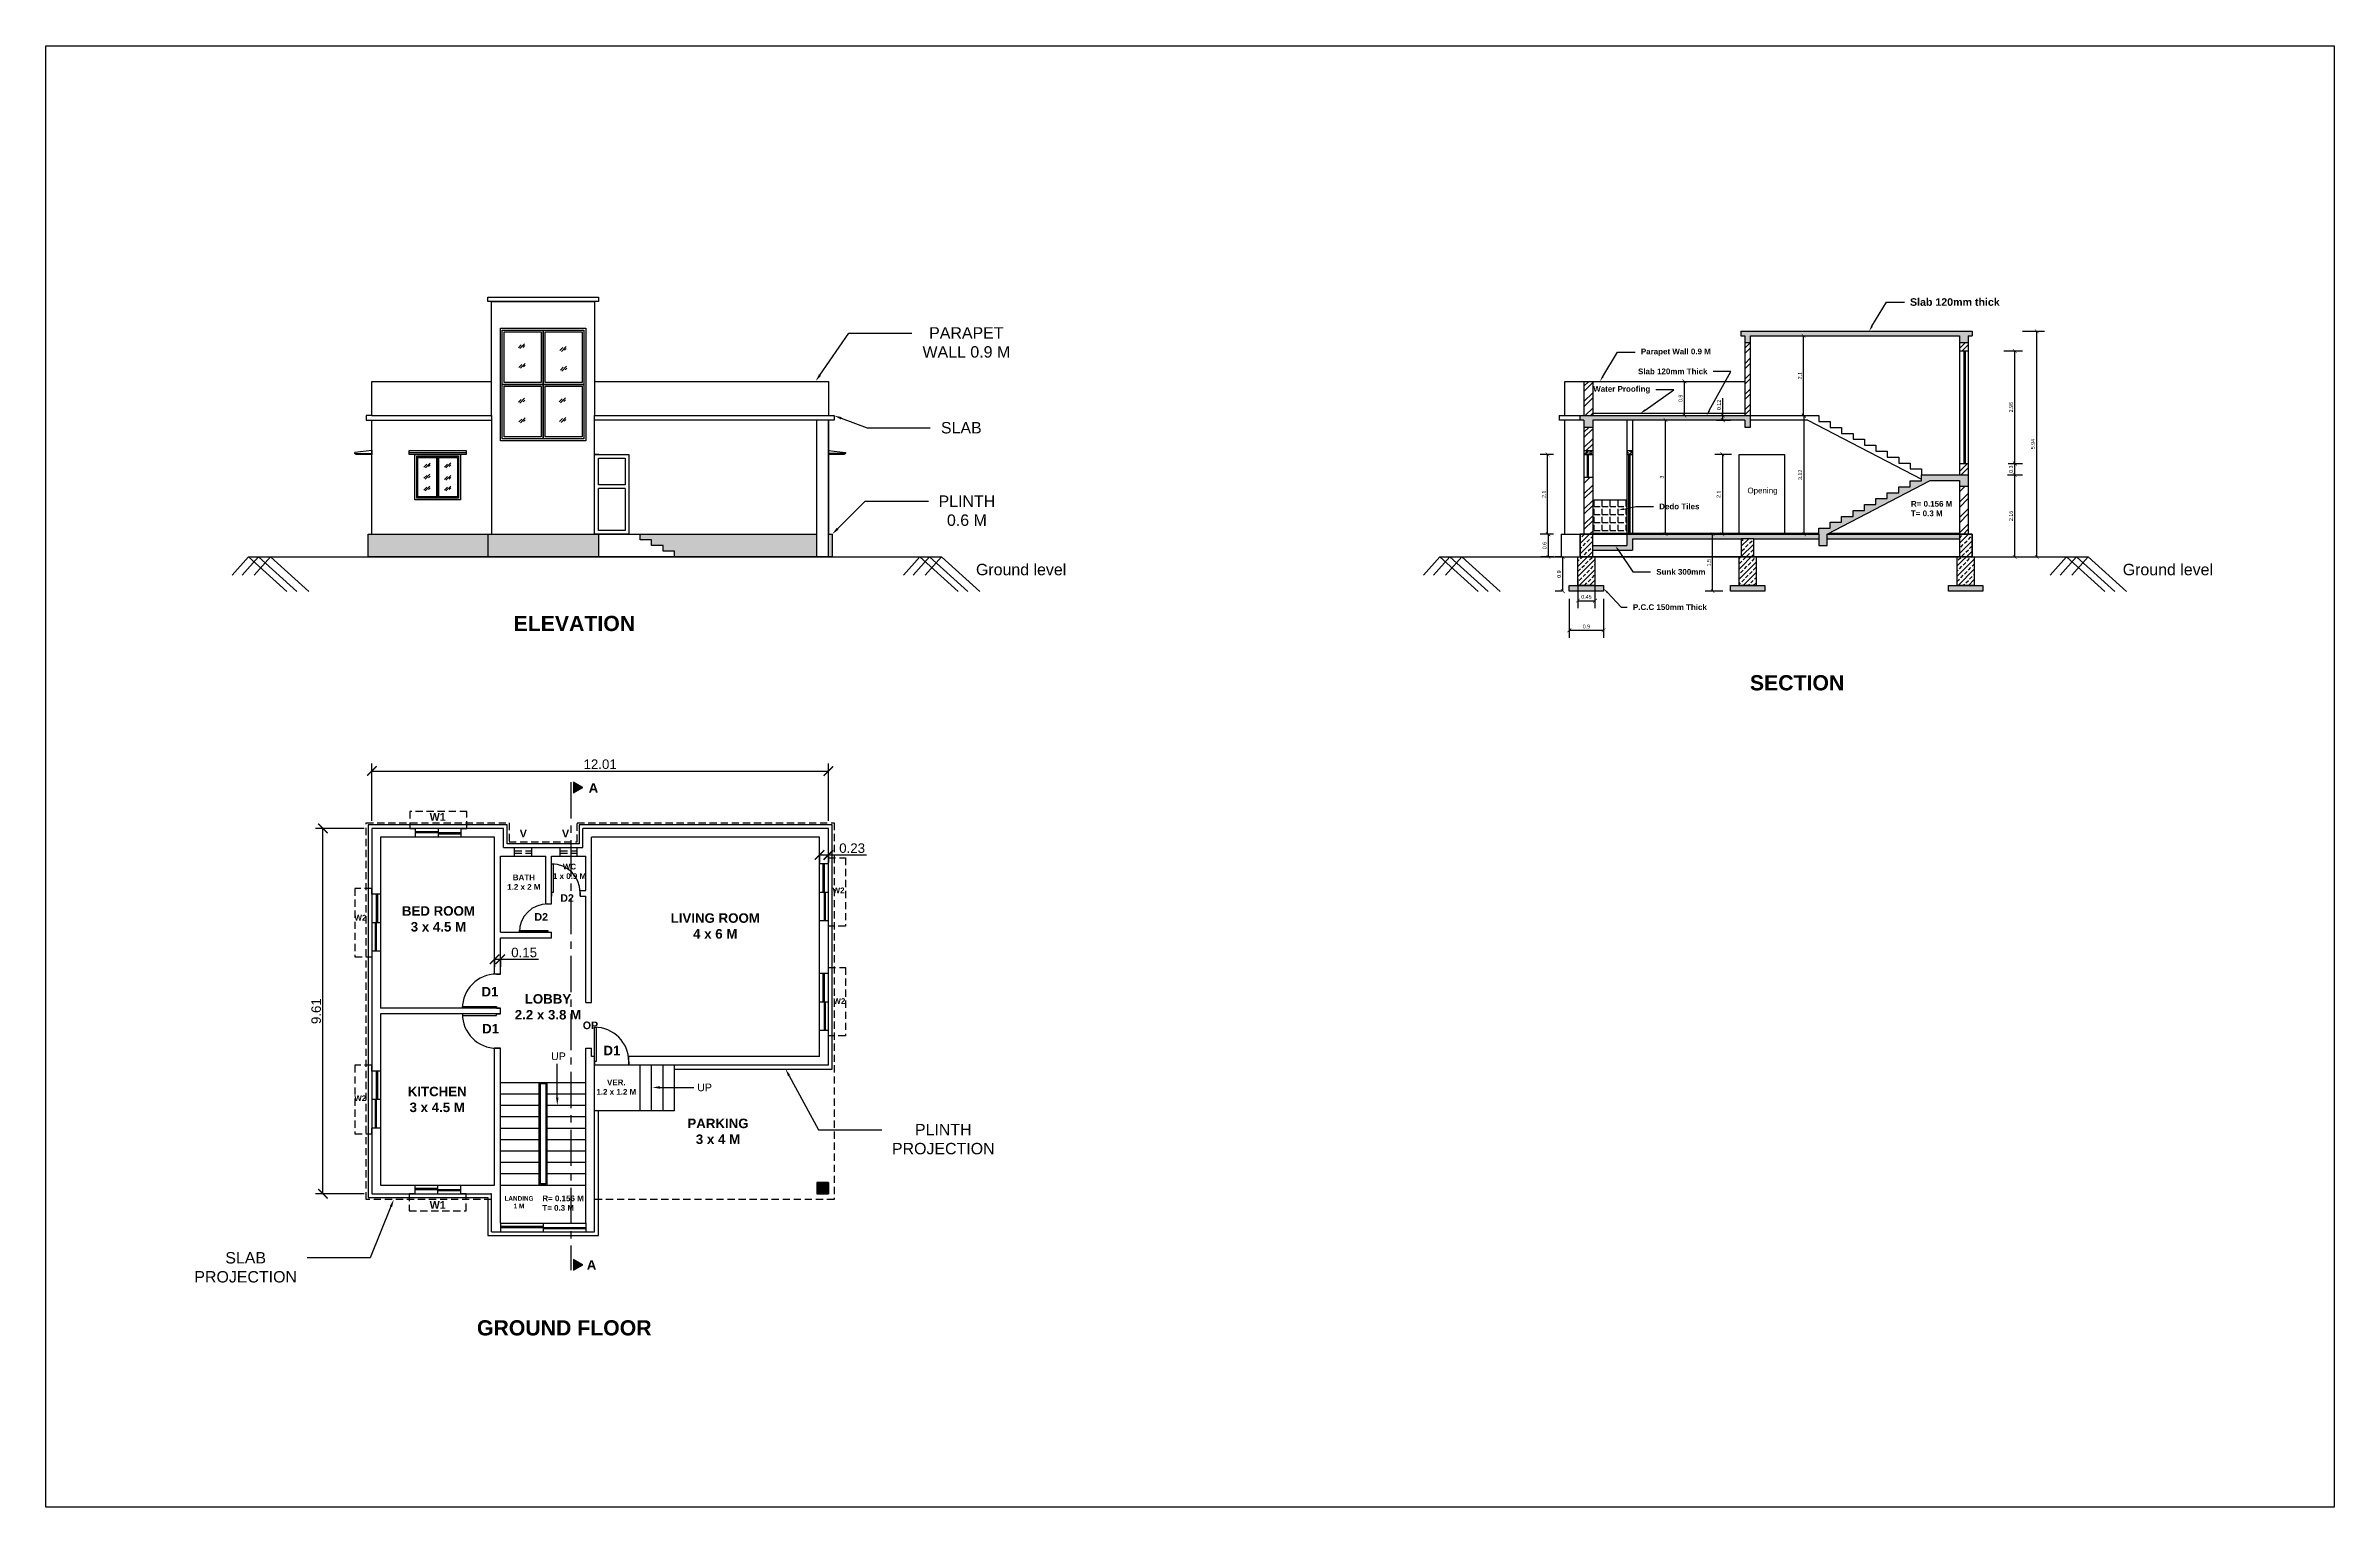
# Model space of a CAD drawing. Header units: metres. Extents: x 2285 to 2452, y 1171 to 1225.
# Drawn here: x 2284.8 to 2345.1, y 1186.1 to 1224.6 of the extents above; entities that cross this region are included whole.
import ezdxf
from ezdxf import colors
from ezdxf.entities.mleader import LeaderData, LeaderLine
from ezdxf.math import Vec2, Vec3

# ---------------------------------------------------------------- set-up
doc = ezdxf.new("R2010")
doc.units = ezdxf.units.M
doc.header["$LTSCALE"] = 0.03
doc.linetypes.add('CENTER', pattern=[50.8, 31.75, -6.35, 6.35, -6.35])
doc.linetypes.add('HIDDEN', pattern=[9.525, 6.35, -3.175])
doc.layers.add('WALL', color=7, linetype='Continuous', lineweight=30, plot=False)
doc.styles.get("Standard").update_dxf_attribs({"font": 'arial.ttf'})
doc.dimstyles.new('ISO-25', dxfattribs={"dimtxt": 0.25, "dimasz": 0.25, "dimexe": 0.2, "dimexo": 0.2, "dimgap": 0.05, "dimtad": 1, "dimzin": 9, "dimdsep": 46, "dimtxsty": 'Standard', "dimblk": 'ARCHTICK', "dimcen": 2.5, "dimadec": 0, "dimazin": 0, "dimtfac": 1, "dimtmove": 0, "dimatfit": 3, "dimfxl": 1, "dimarcsym": 0})
doc.dimstyles.new('SECTIONf ISO-25', dxfattribs={"dimtxt": 0.1, "dimasz": 0.1, "dimexe": 0.2, "dimexo": 0.2, "dimgap": 0.05, "dimtad": 1, "dimzin": 9, "dimdsep": 46, "dimtxsty": 'Standard', "dimblk": 'ARCHTICK', "dimcen": 2.5, "dimclrd": 253, "dimclrt": 254, "dimadec": 0, "dimazin": 0, "dimtfac": 1, "dimtmove": 0, "dimatfit": 3, "dimfxl": 1, "dimarcsym": 0})

msp = doc.modelspace()

# ---------------------------------------------------------------- texts
at = {"color": 3, "linetype": 'Continuous', "lineweight": 25, "attachment_point": 2}
for s, insert, char_height, width in [('\\pxqc;PLINTH 0.6 M', (2309.081, 1212.751), 0.3, 1.82974), ('Opening', (2330.012, 1212.956), 0.15, 1.86362), ('Ground level', (2310.508, 1210.952), 0.3, 2.54933), ('Ground level', (2340.677, 1210.952), 0.3, 2.54933)]:
    msp.add_mtext(s, dxfattribs=dict(at, insert=insert, char_height=char_height, width=width))
at = {"color": 3, "linetype": 'Continuous', "lineweight": 25, "attachment_point": 1}
for s, width, gutter_width, heights, insert, char_height in [('{\\fArial|b1|i0|c0|p34;R= 0.156 M\\PT= 0.3 M}', 4.04205, 0, [0.875], (2333.918, 1212.606), 0.15), ('\\pxqc;{\\fArial|b1|i0|c0|p34;ELEVATION}', 4.04205, 0, [0.875], (2296.733, 1209.584), 0.4), ('\\pxqc;{\\fArial|b1|i0|c0|p34;SECTION}', 4.04205, 0, [0.875], (2328.901, 1208.023), 0.4), ('\\pxqc;{\\fArial|b1|i0|c0|p34;WC\\P1 x 0.9 M}', 4.04205, 0, [0.875], (2296.606, 1203.062), 0.15), ('\\pxqc;{\\fArial|b1|i0|c0|p34;BATH\\P1.2 x 2 M}', 4.04205, 0, [0.875], (2295.405, 1202.777), 0.15), ('\\pxqc;{\\fArial|b1|i0|c0|p34;BED ROOM\\P3 x 4.5 M}', 4.04205, 0, [0.875], (2293.157, 1201.945), 0.25), ('\\pxqc;{\\fArial|b1|i0|c0|p34;LIVING ROOM\\P4 x 6 M}', 4.04205, 0, [0.875], (2300.44, 1201.758), 0.25), ('{\\fArial|b1|i0|c0|p34;D1}', 1.5555, 12.5, [0], (2296.31, 1199.82), 0.25), ('\\pxqc;{\\fArial|b1|i0|c0|p34;LOBBY\\P2.2 x 3.8 M}', 4.04205, 0, [0.875], (2296.039, 1199.631), 0.25), ('{\\fArial|b1|i0|c0|p34;D1}', 1.5555, 12.5, [0], (2296.327, 1198.848), 0.25), ('{\\fArial|b1|i0|c0|p34;\\C6;OP}', 1.5555, 12.5, [0], (2298.975, 1198.91), 0.2), ('{\\fArial|b1|i0|c0|p34;D1}', 1.5555, 12.5, [0], (2299.519, 1198.273), 0.25), ('\\pxqc;{\\fArial|b1|i0|c0|p34;KITCHEN\\P3 x 4.5 M}', 4.04205, 0, [0.875], (2293.125, 1197.195), 0.25), ('\\pxqc;{\\fArial|b1|i0|c0|p34;VER.\\P1.2 x 1.2 M}', 4.04205, 0, [0.875], (2297.837, 1197.385), 0.15), ('\\pxqc;{\\fArial|b1|i0|c0|p34;PARKING\\P3 x 4 M}', 4.04205, 0, [0.875], (2300.512, 1196.356), 0.25), ('\\pxqc;{\\fArial|b1|i0|c0|p34;\\H0.8x;LANDING \\P1 M}', 4.04205, 0, [0.875], (2295.277, 1194.317), 0.15), ('{\\fArial|b1|i0|c0|p34;R= 0.156 M\\PT= 0.3 M}', 4.04205, 0, [0.875], (2297.912, 1194.333), 0.15), ('\\pxqc,t10;{\\fArial|b1|i0|c0|p34;GROUND FLOOR}', 5.32991, 0, [0.875], (2295.824, 1191.052), 0.4)]:
    msp.add_mtext_dynamic_manual_height_columns(s, width=width, gutter_width=gutter_width, heights=heights, dxfattribs=dict(at, insert=insert, char_height=char_height))
at = {"color": 1, "linetype": 'CENTER', "lineweight": 30, "char_height": 0.25, "attachment_point": 1}
for insert in [(2298.478, 1205.18), (2298.429, 1192.631)]:
    msp.add_mtext_dynamic_manual_height_columns('\\pxqc;{\\fArial|b1|i0|c0|p34;A}', width=1.5555, gutter_width=12.5, heights=[0], dxfattribs=dict(at, insert=insert))
at = {"color": 6, "linetype": 'Continuous', "lineweight": 25, "attachment_point": 1}
for s, insert, char_height in [('\\pxqc;{\\fArial|b1|i0|c0|p34;W1}', (2294.38, 1204.395), 0.2), ('\\pxqc;{\\fArial|b1|i0|c0|p34;V}', (2296.633, 1203.956), 0.2), ('\\pxqc;{\\fArial|b1|i0|c0|p34;V}', (2297.745, 1203.955), 0.2), ('\\pxqc;{\\fArial|b1|i0|c0|p34;W2}', (2304.927, 1202.436), 0.15), ('\\pxqc;{\\fArial|b1|i0|c0|p34;W2}', (2292.349, 1201.718), 0.15), ('{\\fArial|b1|i0|c0|p34;D2}', (2297.704, 1201.763), 0.2), ('{\\fArial|b1|i0|c0|p34;D2}', (2298.384, 1202.26), 0.2), ('\\pxqc;{\\fArial|b1|i0|c0|p34;W2}', (2304.948, 1199.524), 0.15), ('\\pxqc;{\\fArial|b1|i0|c0|p34;W2}', (2292.344, 1196.97), 0.15), ('\\pxqc;{\\fArial|b1|i0|c0|p34;W1}', (2294.38, 1194.185), 0.2)]:
    msp.add_mtext_dynamic_manual_height_columns(s, width=1.5555, gutter_width=12.5, heights=[0], dxfattribs=dict(at, insert=insert, char_height=char_height))
at = {"color": 3, "linetype": 'Continuous', "lineweight": 25, "char_height": 0.2, "attachment_point": 1}
for s, insert in [('{\\C3;UP}', (2298.141, 1198.097)), ('UP', (2301.986, 1197.277))]:
    msp.add_mtext(s, dxfattribs=dict(at, insert=insert))

# ---------------------------------------------------------------- blocks, each defined once
blk = doc.blocks.new('*U2')
for p, q in [((0, 0), (0, -100)), ((900, 0), (900, -100))]:
    blk.add_line(p, q)
blk.add_lwpolyline([(0, 0), (0, 900), (43.75, 900), (43.75, 0)], close=True)
blk.add_arc((0, 0), 900, 0, 90)
blk = doc.blocks.new('*U3')
for p, q in [((0, 0), (0, 100)), ((900, 0), (900, 100))]:
    blk.add_line(p, q)
blk.add_lwpolyline([(0, 0), (0, -900), (43.75, -900), (43.75, 0)], close=True)
blk.add_arc((0, 0), 900, 270, 0)
blk = doc.blocks.new('*U4')
for p, q in [((0, 0), (0, -100)), ((750, 0), (750, -100))]:
    blk.add_line(p, q)
blk.add_lwpolyline([(0, 0), (0, 750), (43.75, 750), (43.75, 0)], close=True)
blk.add_arc((0, 0), 750, 0, 90)
blk = doc.blocks.new('*U5')
for p, q in [((0, 0), (0, -100)), ((750, 0), (750, -100))]:
    blk.add_line(p, q)
blk.add_lwpolyline([(0, 0), (0, 750), (43.75, 750), (43.75, 0)], close=True)
blk.add_arc((0, 0), 750, 0, 90)
blk = doc.blocks.new('_ArchTick')
at = {"color": 0, "linetype": 'ByBlock', "lineweight": 25, "const_width": 0.15}
blk.add_lwpolyline([(-0.5, -0.5), (0.5, 0.5)], dxfattribs=at)
blk = doc.blocks.new('*D6')
at = {"color": 0, "linetype": 'Continuous', "lineweight": -2, "transparency": 16777216}
for p, q in [((2293.227, 1203.989), (2291.941, 1203.989)), ((2292.141, 1194.379), (2292.141, 1203.989)), ((2293.227, 1194.379), (2291.941, 1194.379))]:
    blk.add_line(p, q, dxfattribs=at)
at = {"layer": 'Defpoints', "color": 0, "linetype": 'Continuous', "lineweight": 25, "transparency": 16777216}
for p in [(2292.141, 1203.989), (2293.427, 1203.989), (2293.427, 1194.379)]:
    blk.add_point(p, dxfattribs=at)
at = {"color": 0, "linetype": 'Continuous', "lineweight": -2, "transparency": 16777216, "xscale": 0.25, "yscale": 0.25, "zscale": 0.25}
for p, rotation in [((2292.141, 1203.989), 90), ((2292.141, 1194.379), 270)]:
    blk.add_blockref('_ArchTick', p, dxfattribs=dict(at, rotation=rotation))
at = {"color": 0, "linetype": 'Continuous', "lineweight": 25, "transparency": 16777216, "insert": (2291.963, 1199.184), "char_height": 0.25, "attachment_point": 5, "rotation": 90}
blk.add_mtext('9.61', dxfattribs=at)
blk = doc.blocks.new('*D8')
at = {"color": 0, "linetype": 'Continuous', "lineweight": -2, "transparency": 16777216}
for p, q in [((2305.207, 1203.293), (2305.437, 1203.293)), ((2305.207, 1203.259), (2305.207, 1203.093)), ((2305.437, 1203.293), (2306.436, 1203.293)), ((2305.437, 1203.259), (2305.437, 1203.093))]:
    blk.add_line(p, q, dxfattribs=at)
at = {"layer": 'Defpoints', "color": 0, "linetype": 'Continuous', "lineweight": 25, "transparency": 16777216}
for p in [(2305.207, 1203.459), (2305.437, 1203.459), (2305.437, 1203.293)]:
    blk.add_point(p, dxfattribs=at)
at = {"color": 0, "linetype": 'Continuous', "lineweight": -2, "transparency": 16777216, "xscale": 0.25, "yscale": 0.25, "zscale": 0.25, "rotation": 180}
blk.add_blockref('_ArchTick', (2305.207, 1203.293), dxfattribs=at)
at = {"color": 0, "linetype": 'Continuous', "lineweight": -2, "transparency": 16777216, "xscale": 0.25, "yscale": 0.25, "zscale": 0.25}
blk.add_blockref('_ArchTick', (2305.437, 1203.293), dxfattribs=at)
at = {"color": 0, "linetype": 'Continuous', "lineweight": 25, "transparency": 16777216, "insert": (2306.062, 1203.471), "char_height": 0.25, "attachment_point": 5}
blk.add_mtext('0.23', dxfattribs=at)
blk = doc.blocks.new('*D9')
at = {"color": 0, "linetype": 'Continuous', "lineweight": -2, "transparency": 16777216}
for p, q in [((2296.657, 1200.549), (2296.807, 1200.549)), ((2296.657, 1200.525), (2296.657, 1200.349)), ((2296.807, 1200.549), (2297.808, 1200.549)), ((2296.807, 1200.525), (2296.807, 1200.349))]:
    blk.add_line(p, q, dxfattribs=at)
at = {"layer": 'Defpoints', "color": 0, "linetype": 'Continuous', "lineweight": 25, "transparency": 16777216}
for p in [(2296.657, 1200.725), (2296.807, 1200.725), (2296.807, 1200.549)]:
    blk.add_point(p, dxfattribs=at)
at = {"color": 0, "linetype": 'Continuous', "lineweight": -2, "transparency": 16777216, "xscale": 0.25, "yscale": 0.25, "zscale": 0.25, "rotation": 180}
blk.add_blockref('_ArchTick', (2296.657, 1200.549), dxfattribs=at)
at = {"color": 0, "linetype": 'Continuous', "lineweight": -2, "transparency": 16777216, "xscale": 0.25, "yscale": 0.25, "zscale": 0.25}
blk.add_blockref('_ArchTick', (2296.807, 1200.549), dxfattribs=at)
at = {"color": 0, "linetype": 'Continuous', "lineweight": 25, "transparency": 16777216, "insert": (2297.433, 1200.726), "char_height": 0.25, "attachment_point": 5}
blk.add_mtext('0.15', dxfattribs=at)
blk = doc.blocks.new('*D10')
at = {"color": 0, "linetype": 'Continuous', "lineweight": -2, "transparency": 16777216}
for p, q in [((2293.427, 1204.189), (2293.427, 1205.701)), ((2293.427, 1205.501), (2305.437, 1205.501)), ((2305.437, 1204.189), (2305.437, 1205.701))]:
    blk.add_line(p, q, dxfattribs=at)
at = {"layer": 'Defpoints', "color": 0, "linetype": 'Continuous', "lineweight": 25, "transparency": 16777216}
for p in [(2305.437, 1205.501), (2293.427, 1203.989), (2305.437, 1203.989)]:
    blk.add_point(p, dxfattribs=at)
at = {"color": 0, "linetype": 'Continuous', "lineweight": -2, "transparency": 16777216, "xscale": 0.25, "yscale": 0.25, "zscale": 0.25, "rotation": 180}
blk.add_blockref('_ArchTick', (2293.427, 1205.501), dxfattribs=at)
at = {"color": 0, "linetype": 'Continuous', "lineweight": -2, "transparency": 16777216, "xscale": 0.25, "yscale": 0.25, "zscale": 0.25}
blk.add_blockref('_ArchTick', (2305.437, 1205.501), dxfattribs=at)
at = {"color": 0, "linetype": 'Continuous', "lineweight": 25, "transparency": 16777216, "insert": (2299.432, 1205.679), "char_height": 0.25, "attachment_point": 5}
blk.add_mtext('12.01', dxfattribs=at)
blk = doc.blocks.new('*D17')
at = {"layer": 'Defpoints', "color": 0, "linetype": 'Continuous', "lineweight": 30, "transparency": 16777216}
for p in [(2327.18, 1215.752), (2327.957, 1215.752), (2327.18, 1214.852)]:
    blk.add_point(p, dxfattribs=at)
at = {"layer": 'WALL', "color": 0, "linetype": 'Continuous', "lineweight": -2, "transparency": 16777216}
for p, q in [((2327.38, 1215.752), (2328.157, 1215.752)), ((2327.38, 1214.852), (2328.157, 1214.852))]:
    blk.add_line(p, q, dxfattribs=at)
at = {"layer": 'WALL', "color": 253, "linetype": 'Continuous', "lineweight": -2, "transparency": 16777216}
blk.add_line((2327.957, 1214.852), (2327.957, 1215.752), dxfattribs=at)
at = {"layer": 'WALL', "color": 253, "linetype": 'Continuous', "lineweight": -2, "transparency": 16777216, "xscale": 0.1, "yscale": 0.1, "zscale": 0.1}
for p, rotation in [((2327.957, 1215.752), 90), ((2327.957, 1214.852), 270)]:
    blk.add_blockref('_ArchTick', p, dxfattribs=dict(at, rotation=rotation))
at = {"layer": 'WALL', "color": 254, "linetype": 'Continuous', "transparency": 16777216, "insert": (2327.856, 1215.307), "char_height": 0.1, "attachment_point": 5, "rotation": 90}
blk.add_mtext('0.9', dxfattribs=at)
blk = doc.blocks.new('*D18')
at = {"layer": 'Defpoints', "color": 0, "linetype": 'Continuous', "lineweight": 30, "transparency": 16777216}
for p in [(2327.464, 1214.732), (2327.464, 1214.732), (2327.464, 1211.732)]:
    blk.add_point(p, dxfattribs=at)
at = {"layer": 'WALL', "color": 253, "linetype": 'Continuous', "lineweight": -2, "transparency": 16777216}
blk.add_line((2327.464, 1211.732), (2327.464, 1214.732), dxfattribs=at)
at = {"layer": 'WALL', "color": 253, "linetype": 'Continuous', "lineweight": -2, "transparency": 16777216, "xscale": 0.1, "yscale": 0.1, "zscale": 0.1}
for p, rotation in [((2327.464, 1214.732), 90), ((2327.464, 1211.732), 270)]:
    blk.add_blockref('_ArchTick', p, dxfattribs=dict(at, rotation=rotation))
at = {"layer": 'WALL', "color": 254, "linetype": 'Continuous', "transparency": 16777216, "insert": (2327.363, 1213.232), "char_height": 0.1, "attachment_point": 5, "rotation": 90}
blk.add_mtext('3', dxfattribs=at)
blk = doc.blocks.new('*D19')
at = {"layer": 'Defpoints', "color": 0, "linetype": 'Continuous', "lineweight": 30, "transparency": 16777216}
for p in [(2331.105, 1214.852), (2331.105, 1214.852), (2331.105, 1211.732)]:
    blk.add_point(p, dxfattribs=at)
at = {"layer": 'WALL', "color": 253, "linetype": 'Continuous', "lineweight": -2, "transparency": 16777216}
blk.add_line((2331.105, 1211.732), (2331.105, 1214.852), dxfattribs=at)
at = {"layer": 'WALL', "color": 253, "linetype": 'Continuous', "lineweight": -2, "transparency": 16777216, "xscale": 0.1, "yscale": 0.1, "zscale": 0.1}
for p, rotation in [((2331.105, 1214.852), 90), ((2331.105, 1211.732), 270)]:
    blk.add_blockref('_ArchTick', p, dxfattribs=dict(at, rotation=rotation))
at = {"layer": 'WALL', "color": 254, "linetype": 'Continuous', "transparency": 16777216, "insert": (2331.004, 1213.292), "char_height": 0.1, "attachment_point": 5, "rotation": 90}
blk.add_mtext('3.12', dxfattribs=at)
blk = doc.blocks.new('*D20')
at = {"layer": 'Defpoints', "color": 0, "linetype": 'Continuous', "lineweight": 30, "transparency": 16777216}
for p in [(2328.605, 1214.852), (2328.605, 1214.732), (2328.969, 1214.852)]:
    blk.add_point(p, dxfattribs=at)
at = {"layer": 'WALL', "color": 253, "linetype": 'Continuous', "lineweight": -2, "transparency": 16777216}
for p, q in [((2328.969, 1214.852), (2328.969, 1215.311)), ((2328.969, 1214.732), (2328.969, 1214.852))]:
    blk.add_line(p, q, dxfattribs=at)
at = {"layer": 'WALL', "color": 0, "linetype": 'Continuous', "lineweight": -2, "transparency": 16777216}
for p, q in [((2328.805, 1214.852), (2329.169, 1214.852)), ((2328.805, 1214.732), (2329.169, 1214.732))]:
    blk.add_line(p, q, dxfattribs=at)
at = {"layer": 'WALL', "color": 253, "linetype": 'Continuous', "lineweight": -2, "transparency": 16777216, "xscale": 0.1, "yscale": 0.1, "zscale": 0.1}
for p, rotation in [((2328.969, 1214.852), 90), ((2328.969, 1214.732), 270)]:
    blk.add_blockref('_ArchTick', p, dxfattribs=dict(at, rotation=rotation))
at = {"layer": 'WALL', "color": 254, "linetype": 'Continuous', "transparency": 16777216, "insert": (2328.868, 1215.131), "char_height": 0.1, "attachment_point": 5, "rotation": 90}
blk.add_mtext('0.12', dxfattribs=at)
blk = doc.blocks.new('*D21')
at = {"layer": 'Defpoints', "color": 0, "linetype": 'Continuous', "lineweight": 30, "transparency": 16777216}
for p in [(2324.381, 1211.732), (2324.715, 1211.732), (2324.715, 1211.132)]:
    blk.add_point(p, dxfattribs=at)
at = {"layer": 'WALL', "color": 0, "linetype": 'Continuous', "lineweight": -2, "transparency": 16777216}
for p, q in [((2324.515, 1211.732), (2324.181, 1211.732)), ((2324.515, 1211.132), (2324.181, 1211.132))]:
    blk.add_line(p, q, dxfattribs=at)
at = {"layer": 'WALL', "color": 253, "linetype": 'Continuous', "lineweight": -2, "transparency": 16777216}
blk.add_line((2324.381, 1211.132), (2324.381, 1211.732), dxfattribs=at)
at = {"layer": 'WALL', "color": 253, "linetype": 'Continuous', "lineweight": -2, "transparency": 16777216, "xscale": 0.1, "yscale": 0.1, "zscale": 0.1}
for p, rotation in [((2324.381, 1211.732), 90), ((2324.381, 1211.132), 270)]:
    blk.add_blockref('_ArchTick', p, dxfattribs=dict(at, rotation=rotation))
at = {"layer": 'WALL', "color": 254, "linetype": 'Continuous', "transparency": 16777216, "insert": (2324.28, 1211.432), "char_height": 0.1, "attachment_point": 5, "rotation": 90}
blk.add_mtext('0.6', dxfattribs=at)
blk = doc.blocks.new('*D22')
at = {"layer": 'Defpoints', "color": 0, "linetype": 'Continuous', "lineweight": 30, "transparency": 16777216}
for p in [(2324.759, 1211.132), (2324.93, 1211.132), (2324.93, 1210.232)]:
    blk.add_point(p, dxfattribs=at)
at = {"layer": 'WALL', "color": 0, "linetype": 'Continuous', "lineweight": -2, "transparency": 16777216}
for p, q in [((2324.73, 1211.132), (2324.559, 1211.132)), ((2324.73, 1210.232), (2324.559, 1210.232))]:
    blk.add_line(p, q, dxfattribs=at)
at = {"layer": 'WALL', "color": 253, "linetype": 'Continuous', "lineweight": -2, "transparency": 16777216}
blk.add_line((2324.759, 1210.232), (2324.759, 1211.132), dxfattribs=at)
at = {"layer": 'WALL', "color": 253, "linetype": 'Continuous', "lineweight": -2, "transparency": 16777216, "xscale": 0.1, "yscale": 0.1, "zscale": 0.1}
for p, rotation in [((2324.759, 1211.132), 90), ((2324.759, 1210.232), 270)]:
    blk.add_blockref('_ArchTick', p, dxfattribs=dict(at, rotation=rotation))
at = {"layer": 'WALL', "color": 254, "linetype": 'Continuous', "transparency": 16777216, "insert": (2324.658, 1210.682), "char_height": 0.1, "attachment_point": 5, "rotation": 90}
blk.add_mtext('0.9', dxfattribs=at)
blk = doc.blocks.new('*D23')
at = {"layer": 'Defpoints', "color": 0, "linetype": 'Continuous', "lineweight": 30, "transparency": 16777216}
for p in [(2324.93, 1210.232), (2325.83, 1210.232), (2325.83, 1209.203)]:
    blk.add_point(p, dxfattribs=at)
at = {"layer": 'WALL', "color": 0, "linetype": 'Continuous', "lineweight": -2, "transparency": 16777216}
for p, q in [((2324.93, 1210.032), (2324.93, 1209.003)), ((2325.83, 1210.032), (2325.83, 1209.003))]:
    blk.add_line(p, q, dxfattribs=at)
at = {"layer": 'WALL', "color": 253, "linetype": 'Continuous', "lineweight": -2, "transparency": 16777216}
blk.add_line((2324.93, 1209.203), (2325.83, 1209.203), dxfattribs=at)
at = {"layer": 'WALL', "color": 253, "linetype": 'Continuous', "lineweight": -2, "transparency": 16777216, "xscale": 0.1, "yscale": 0.1, "zscale": 0.1, "rotation": 180}
blk.add_blockref('_ArchTick', (2324.93, 1209.203), dxfattribs=at)
at = {"layer": 'WALL', "color": 253, "linetype": 'Continuous', "lineweight": -2, "transparency": 16777216, "xscale": 0.1, "yscale": 0.1, "zscale": 0.1}
blk.add_blockref('_ArchTick', (2325.83, 1209.203), dxfattribs=at)
at = {"layer": 'WALL', "color": 254, "linetype": 'Continuous', "transparency": 16777216, "insert": (2325.38, 1209.304), "char_height": 0.1, "attachment_point": 5}
blk.add_mtext('0.9', dxfattribs=at)
blk = doc.blocks.new('*D24')
at = {"color": 0, "linetype": 'Continuous', "lineweight": -2, "transparency": 16777216}
for p, q in [((2325.155, 1210.557), (2325.155, 1209.783)), ((2325.605, 1210.557), (2325.605, 1209.783))]:
    blk.add_line(p, q, dxfattribs=at)
at = {"color": 253, "linetype": 'Continuous', "lineweight": -2, "transparency": 16777216}
blk.add_line((2325.155, 1209.983), (2325.605, 1209.983), dxfattribs=at)
at = {"layer": 'Defpoints', "color": 0, "linetype": 'Continuous', "lineweight": 30, "transparency": 16777216}
for p in [(2325.155, 1210.757), (2325.605, 1210.757), (2325.605, 1209.983)]:
    blk.add_point(p, dxfattribs=at)
at = {"color": 253, "linetype": 'Continuous', "lineweight": -2, "transparency": 16777216, "xscale": 0.1, "yscale": 0.1, "zscale": 0.1, "rotation": 180}
blk.add_blockref('_ArchTick', (2325.155, 1209.983), dxfattribs=at)
at = {"color": 253, "linetype": 'Continuous', "lineweight": -2, "transparency": 16777216, "xscale": 0.1, "yscale": 0.1, "zscale": 0.1}
blk.add_blockref('_ArchTick', (2325.605, 1209.983), dxfattribs=at)
at = {"color": 254, "linetype": 'Continuous', "lineweight": -2, "transparency": 16777216, "insert": (2325.38, 1210.084), "char_height": 0.1, "attachment_point": 5}
blk.add_mtext('0.45', dxfattribs=at)
blk = doc.blocks.new('*D25')
at = {"color": 0, "linetype": 'Continuous', "lineweight": -2, "transparency": 16777216}
for p, q in [((2324.515, 1213.832), (2324.159, 1213.832)), ((2324.515, 1211.732), (2324.159, 1211.732))]:
    blk.add_line(p, q, dxfattribs=at)
at = {"color": 253, "linetype": 'Continuous', "lineweight": -2, "transparency": 16777216}
blk.add_line((2324.359, 1211.732), (2324.359, 1213.832), dxfattribs=at)
at = {"layer": 'Defpoints', "color": 0, "linetype": 'Continuous', "lineweight": 30, "transparency": 16777216}
for p in [(2324.359, 1213.832), (2324.715, 1213.832), (2324.715, 1211.732)]:
    blk.add_point(p, dxfattribs=at)
at = {"color": 253, "linetype": 'Continuous', "lineweight": -2, "transparency": 16777216, "xscale": 0.1, "yscale": 0.1, "zscale": 0.1}
for p, rotation in [((2324.359, 1213.832), 90), ((2324.359, 1211.732), 270)]:
    blk.add_blockref('_ArchTick', p, dxfattribs=dict(at, rotation=rotation))
at = {"color": 254, "linetype": 'Continuous', "lineweight": -2, "transparency": 16777216, "insert": (2324.258, 1212.782), "char_height": 0.1, "attachment_point": 5, "rotation": 90}
blk.add_mtext('2.1', dxfattribs=at)
blk = doc.blocks.new('*D26')
at = {"color": 0, "linetype": 'Continuous', "lineweight": -2, "transparency": 16777216}
for p, q in [((2330.795, 1216.952), (2331.295, 1216.952)), ((2330.795, 1214.852), (2331.295, 1214.852))]:
    blk.add_line(p, q, dxfattribs=at)
at = {"color": 253, "linetype": 'Continuous', "lineweight": -2, "transparency": 16777216}
blk.add_line((2331.095, 1214.852), (2331.095, 1216.952), dxfattribs=at)
at = {"layer": 'Defpoints', "color": 0, "linetype": 'Continuous', "lineweight": 30, "transparency": 16777216}
for p in [(2330.595, 1216.952), (2331.095, 1216.952), (2330.595, 1214.852)]:
    blk.add_point(p, dxfattribs=at)
at = {"color": 253, "linetype": 'Continuous', "lineweight": -2, "transparency": 16777216, "xscale": 0.1, "yscale": 0.1, "zscale": 0.1}
for p, rotation in [((2331.095, 1216.952), 90), ((2331.095, 1214.852), 270)]:
    blk.add_blockref('_ArchTick', p, dxfattribs=dict(at, rotation=rotation))
at = {"color": 254, "linetype": 'Continuous', "lineweight": 30, "transparency": 16777216, "insert": (2330.995, 1215.902), "char_height": 0.1, "attachment_point": 5, "rotation": 90}
blk.add_mtext('2.1', dxfattribs=at)
blk = doc.blocks.new('*D27')
at = {"color": 0, "linetype": 'Continuous', "lineweight": -2, "transparency": 16777216}
for p, q in [((2329.195, 1213.832), (2328.757, 1213.832)), ((2329.195, 1211.732), (2328.757, 1211.732))]:
    blk.add_line(p, q, dxfattribs=at)
at = {"color": 253, "linetype": 'Continuous', "lineweight": -2, "transparency": 16777216}
blk.add_line((2328.957, 1213.832), (2328.957, 1211.732), dxfattribs=at)
at = {"layer": 'Defpoints', "color": 0, "linetype": 'Continuous', "lineweight": 30, "transparency": 16777216}
for p in [(2329.395, 1213.832), (2328.957, 1211.732), (2329.395, 1211.732)]:
    blk.add_point(p, dxfattribs=at)
at = {"color": 253, "linetype": 'Continuous', "lineweight": -2, "transparency": 16777216, "xscale": 0.1, "yscale": 0.1, "zscale": 0.1}
for p, rotation in [((2328.957, 1213.832), 90), ((2328.957, 1211.732), 270)]:
    blk.add_blockref('_ArchTick', p, dxfattribs=dict(at, rotation=rotation))
at = {"color": 254, "linetype": 'Continuous', "lineweight": 30, "transparency": 16777216, "insert": (2328.856, 1212.782), "char_height": 0.1, "attachment_point": 5, "rotation": 90}
blk.add_mtext('2.1', dxfattribs=at)
blk = doc.blocks.new('*D28')
at = {"color": 0, "linetype": 'Continuous', "lineweight": -2, "transparency": 16777216}
for p, q in [((2328.97, 1211.732), (2328.5, 1211.732)), ((2328.97, 1210.232), (2328.5, 1210.232))]:
    blk.add_line(p, q, dxfattribs=at)
at = {"color": 253, "linetype": 'Continuous', "lineweight": -2, "transparency": 16777216}
blk.add_line((2328.7, 1210.232), (2328.7, 1211.732), dxfattribs=at)
at = {"layer": 'Defpoints', "color": 0, "linetype": 'Continuous', "lineweight": 30, "transparency": 16777216}
for p in [(2328.7, 1211.732), (2329.17, 1211.732), (2329.17, 1210.232)]:
    blk.add_point(p, dxfattribs=at)
at = {"color": 253, "linetype": 'Continuous', "lineweight": -2, "transparency": 16777216, "xscale": 0.1, "yscale": 0.1, "zscale": 0.1}
for p, rotation in [((2328.7, 1211.732), 90), ((2328.7, 1210.232), 270)]:
    blk.add_blockref('_ArchTick', p, dxfattribs=dict(at, rotation=rotation))
at = {"color": 254, "linetype": 'Continuous', "lineweight": 30, "transparency": 16777216, "insert": (2328.599, 1210.982), "char_height": 0.1, "attachment_point": 5, "rotation": 90}
blk.add_mtext('1.5', dxfattribs=at)
blk = doc.blocks.new('*D29')
at = {"color": 0, "linetype": 'Continuous', "lineweight": -2, "transparency": 16777216}
for p, q in [((2336.46, 1213.292), (2336.85, 1213.292)), ((2336.46, 1211.132), (2336.85, 1211.132))]:
    blk.add_line(p, q, dxfattribs=at)
at = {"color": 253, "linetype": 'Continuous', "lineweight": -2, "transparency": 16777216}
blk.add_line((2336.65, 1211.132), (2336.65, 1213.292), dxfattribs=at)
at = {"layer": 'Defpoints', "color": 0, "linetype": 'Continuous', "lineweight": 30, "transparency": 16777216}
for p in [(2336.26, 1213.292), (2336.65, 1213.292), (2336.26, 1211.132)]:
    blk.add_point(p, dxfattribs=at)
at = {"color": 253, "linetype": 'Continuous', "lineweight": -2, "transparency": 16777216, "xscale": 0.1, "yscale": 0.1, "zscale": 0.1}
for p, rotation in [((2336.65, 1213.292), 90), ((2336.65, 1211.132), 270)]:
    blk.add_blockref('_ArchTick', p, dxfattribs=dict(at, rotation=rotation))
at = {"color": 254, "linetype": 'Continuous', "lineweight": 30, "transparency": 16777216, "insert": (2336.549, 1212.212), "char_height": 0.1, "attachment_point": 5, "rotation": 90}
blk.add_mtext('2.16', dxfattribs=at)
blk = doc.blocks.new('*D30')
at = {"color": 0, "linetype": 'Continuous', "lineweight": -2, "transparency": 16777216}
for p, q in [((2336.85, 1217.072), (2337.427, 1217.072)), ((2336.85, 1211.132), (2337.427, 1211.132))]:
    blk.add_line(p, q, dxfattribs=at)
at = {"color": 253, "linetype": 'Continuous', "lineweight": -2, "transparency": 16777216}
blk.add_line((2337.227, 1211.132), (2337.227, 1217.072), dxfattribs=at)
at = {"layer": 'Defpoints', "color": 0, "linetype": 'Continuous', "lineweight": 30, "transparency": 16777216}
for p in [(2336.65, 1217.072), (2337.227, 1217.072), (2336.65, 1211.132)]:
    blk.add_point(p, dxfattribs=at)
at = {"color": 253, "linetype": 'Continuous', "lineweight": -2, "transparency": 16777216, "xscale": 0.1, "yscale": 0.1, "zscale": 0.1}
for p, rotation in [((2337.227, 1217.072), 90), ((2337.227, 1211.132), 270)]:
    blk.add_blockref('_ArchTick', p, dxfattribs=dict(at, rotation=rotation))
at = {"color": 254, "linetype": 'Continuous', "lineweight": 30, "transparency": 16777216, "insert": (2337.126, 1214.102), "char_height": 0.1, "attachment_point": 5, "rotation": 90}
blk.add_mtext('5.94', dxfattribs=at)
blk = doc.blocks.new('*D31')
at = {"color": 0, "linetype": 'Continuous', "lineweight": -2, "transparency": 16777216}
for p, q in [((2336.46, 1213.292), (2336.85, 1213.292)), ((2336.837, 1213.592), (2336.85, 1213.592))]:
    blk.add_line(p, q, dxfattribs=at)
at = {"color": 253, "linetype": 'Continuous', "lineweight": -2, "transparency": 16777216}
blk.add_line((2336.65, 1213.292), (2336.65, 1213.592), dxfattribs=at)
at = {"layer": 'Defpoints', "color": 0, "linetype": 'Continuous', "lineweight": 30, "transparency": 16777216}
for p in [(2336.26, 1213.292), (2336.637, 1213.592), (2336.65, 1213.592)]:
    blk.add_point(p, dxfattribs=at)
at = {"color": 253, "linetype": 'Continuous', "lineweight": -2, "transparency": 16777216, "xscale": 0.1, "yscale": 0.1, "zscale": 0.1}
for p, rotation in [((2336.65, 1213.592), 90), ((2336.65, 1213.292), 270)]:
    blk.add_blockref('_ArchTick', p, dxfattribs=dict(at, rotation=rotation))
at = {"color": 254, "linetype": 'Continuous', "lineweight": 30, "transparency": 16777216, "insert": (2336.549, 1213.442), "char_height": 0.1, "attachment_point": 5, "rotation": 90}
blk.add_mtext('0.3', dxfattribs=at)
blk = doc.blocks.new('*D32')
at = {"color": 0, "linetype": 'Continuous', "lineweight": -2, "transparency": 16777216}
for p, q in [((2336.362, 1216.552), (2336.85, 1216.552)), ((2336.472, 1213.592), (2336.85, 1213.592))]:
    blk.add_line(p, q, dxfattribs=at)
at = {"color": 253, "linetype": 'Continuous', "lineweight": -2, "transparency": 16777216}
blk.add_line((2336.65, 1213.592), (2336.65, 1216.552), dxfattribs=at)
at = {"layer": 'Defpoints', "color": 0, "linetype": 'Continuous', "lineweight": 30, "transparency": 16777216}
for p in [(2336.162, 1216.552), (2336.65, 1216.552), (2336.272, 1213.592)]:
    blk.add_point(p, dxfattribs=at)
at = {"color": 253, "linetype": 'Continuous', "lineweight": -2, "transparency": 16777216, "xscale": 0.1, "yscale": 0.1, "zscale": 0.1}
for p, rotation in [((2336.65, 1216.552), 90), ((2336.65, 1213.592), 270)]:
    blk.add_blockref('_ArchTick', p, dxfattribs=dict(at, rotation=rotation))
at = {"color": 254, "linetype": 'Continuous', "lineweight": 30, "transparency": 16777216, "insert": (2336.549, 1215.072), "char_height": 0.1, "attachment_point": 5, "rotation": 90}
blk.add_mtext('2.96', dxfattribs=at)

# ---------------------------------------------------------------- dimensions: what is measured, and where the dimension line sits
at = {"linetype": 'Continuous', "lineweight": 30}
for base, p1, p2, picture, middle in [((2331.095, 1216.952), (2330.595, 1214.852), (2330.595, 1216.952), '*D26', (2330.995, 1215.902)), ((2328.957, 1211.732), (2329.395, 1213.832), (2329.395, 1211.732), '*D27', (2328.856, 1212.782)), ((2328.7, 1211.732), (2329.17, 1210.232), (2329.17, 1211.732), '*D28', (2328.599, 1210.982))]:
    dim = msp.add_linear_dim(base=base, p1=p1, p2=p2, angle=90, dimstyle='SECTIONf ISO-25', dxfattribs=at)
    dim.commit()
    dim.dimension.update_dxf_attribs({"geometry": picture, "text_midpoint": middle})
at = {"color": 85, "linetype": 'Continuous', "lineweight": 30, "true_color": 0x58ba48}
for base, p1, p2, picture, middle in [((2337.227, 1217.072), (2336.65, 1211.132), (2336.65, 1217.072), '*D30', (2337.126, 1214.102)), ((2336.65, 1213.292), (2336.26, 1211.132), (2336.26, 1213.292), '*D29', (2336.549, 1212.212))]:
    dim = msp.add_linear_dim(base=base, p1=p1, p2=p2, angle=90, dimstyle='SECTIONf ISO-25', dxfattribs=at)
    dim.commit()
    dim.dimension.update_dxf_attribs({"geometry": picture, "text_midpoint": middle})
for base, p1, p2, picture, middle in [((2336.65, 1216.552), (2336.272, 1213.592), (2336.162, 1216.552), '*D32', (2336.549, 1215.072)), ((2336.65, 1213.592), (2336.26, 1213.292), (2336.637, 1213.592), '*D31', (2336.549, 1213.442))]:
    dim = msp.add_linear_dim(base=base, p1=p1, p2=p2, angle=90, dimstyle='SECTIONf ISO-25', override={"dimtmove": 1}, dxfattribs=at)
    dim.commit()
    dim.dimension.update_dxf_attribs({"geometry": picture, "text_midpoint": middle})
at = {"linetype": 'Continuous', "lineweight": -2}
dim = msp.add_linear_dim(base=(2324.359, 1213.832), p1=(2324.715, 1211.732), p2=(2324.715, 1213.832), angle=90, dimstyle='SECTIONf ISO-25', dxfattribs=at)
dim.commit()
dim.dimension.update_dxf_attribs({"geometry": '*D25', "text_midpoint": (2324.258, 1212.782)})
dim = msp.add_linear_dim(base=(2325.605, 1209.983), p1=(2325.155, 1210.757), p2=(2325.605, 1210.757), dimstyle='SECTIONf ISO-25', dxfattribs=at)
dim.commit()
dim.dimension.update_dxf_attribs({"geometry": '*D24', "text_midpoint": (2325.38, 1210.084)})
at = {"color": 30, "linetype": 'Continuous', "lineweight": 25, "true_color": 0xf26722}
dim = msp.add_linear_dim(base=(2305.437, 1205.501), p1=(2293.427, 1203.989), p2=(2305.437, 1203.989), dimstyle='ISO-25', dxfattribs=at)
dim.commit()
dim.dimension.update_dxf_attribs({"geometry": '*D10', "text_midpoint": (2299.432, 1205.679)})
dim = msp.add_linear_dim(base=(2292.141, 1203.989), p1=(2293.427, 1194.379), p2=(2293.427, 1203.989), angle=90, dimstyle='ISO-25', dxfattribs=at)
dim.commit()
dim.dimension.update_dxf_attribs({"geometry": '*D6', "text_midpoint": (2291.963, 1199.184)})
at = {"color": 3, "linetype": 'Continuous', "lineweight": 25}
for base, p1, p2, picture, middle in [((2305.437, 1203.293), (2305.207, 1203.459), (2305.437, 1203.459), '*D8', (2306.062, 1203.471)), ((2296.807, 1200.549), (2296.657, 1200.725), (2296.807, 1200.725), '*D9', (2297.433, 1200.726))]:
    dim = msp.add_linear_dim(base=base, p1=p1, p2=p2, dimstyle='ISO-25', dxfattribs=at)
    dim.commit()
    dim.dimension.update_dxf_attribs({"geometry": picture, "text_midpoint": middle})
at = {"layer": 'WALL', "linetype": 'Continuous'}
dim = msp.add_linear_dim(base=(2327.957, 1215.752), p1=(2327.18, 1214.852), p2=(2327.18, 1215.752), angle=90, dimstyle='SECTIONf ISO-25', dxfattribs=at)
dim.commit()
dim.dimension.update_dxf_attribs({"geometry": '*D17', "text_midpoint": (2327.957, 1215.307), "dimtype": 160})
for base, p1, p2, picture, middle in [((2328.969, 1214.852), (2328.605, 1214.732), (2328.605, 1214.852), '*D20', (2328.868, 1215.131)), ((2327.464, 1214.732), (2327.464, 1211.732), (2327.464, 1214.732), '*D18', (2327.363, 1213.232)), ((2331.105, 1214.852), (2331.105, 1211.732), (2331.105, 1214.852), '*D19', (2331.004, 1213.292)), ((2324.381, 1211.732), (2324.715, 1211.132), (2324.715, 1211.732), '*D21', (2324.28, 1211.432)), ((2324.759, 1211.132), (2324.93, 1210.232), (2324.93, 1211.132), '*D22', (2324.658, 1210.682))]:
    dim = msp.add_linear_dim(base=base, p1=p1, p2=p2, angle=90, dimstyle='SECTIONf ISO-25', dxfattribs=at)
    dim.commit()
    dim.dimension.update_dxf_attribs({"geometry": picture, "text_midpoint": middle})
dim = msp.add_linear_dim(base=(2325.83, 1209.203), p1=(2324.93, 1210.232), p2=(2325.83, 1210.232), dimstyle='SECTIONf ISO-25', dxfattribs=at)
dim.commit()
dim.dimension.update_dxf_attribs({"geometry": '*D23', "text_midpoint": (2325.38, 1209.203), "dimtype": 160})

# ---------------------------------------------------------------- hatches: boundary and pattern name
at = {"linetype": 'Continuous', "true_color": 0x939598}
h = msp.add_hatch(dxfattribs=at)
h.set_pattern_fill('GRAVEL', color=252, scale=0.02)
h.paths.add_polyline_path([(2296.477, 1211.732), (2293.327, 1211.732), (2293.327, 1211.132), (2296.477, 1211.132)])
h.paths.add_polyline_path([(2299.387, 1211.732), (2296.477, 1211.732), (2296.477, 1211.132), (2299.387, 1211.132)])
h.paths.add_polyline_path([(2305.137, 1211.732), (2300.487, 1211.732), (2300.487, 1211.582), (2300.787, 1211.582), (2300.787, 1211.432), (2301.087, 1211.432), (2301.087, 1211.282), (2301.387, 1211.282), (2301.387, 1211.132), (2305.137, 1211.132)])
h.paths.add_polyline_path([(2305.537, 1211.732), (2305.437, 1211.732), (2305.437, 1211.132), (2305.537, 1211.132)])
at = {"linetype": 'Continuous', "lineweight": 25, "true_color": 0xcd2027}
h = msp.add_hatch(color=242, dxfattribs=at)
h.dxf.hatch_style = 1
h.paths.add_polyline_path([(2298.979, 1205.064), (2298.735, 1205.205), (2298.735, 1204.923)])
h = msp.add_hatch(color=242, dxfattribs=at)
h.dxf.hatch_style = 1
h.paths.add_polyline_path([(2305.137, 1194.679), (2305.137, 1194.379), (2305.437, 1194.379), (2305.437, 1194.679)])
h = msp.add_hatch(color=242, dxfattribs=at)
h.dxf.hatch_style = 1
h.paths.add_polyline_path([(2298.979, 1192.51), (2298.735, 1192.651), (2298.735, 1192.369)])
at = {"layer": 'WALL', "linetype": 'Continuous'}
h = msp.add_hatch(dxfattribs=at)
h.set_pattern_fill('AR-CONC', scale=0.0009)
h.paths.add_polyline_path([(2325.83, 1210.382), (2324.93, 1210.382), (2324.93, 1210.232), (2325.83, 1210.232)])
h.paths.add_polyline_path([(2330.07, 1210.382), (2329.17, 1210.382), (2329.17, 1210.232), (2330.07, 1210.232)])
h.paths.add_polyline_path([(2335.81, 1210.382), (2334.91, 1210.382), (2334.91, 1210.232), (2335.81, 1210.232)])
h.paths.add_polyline_path([(2335.425, 1213.292), (2335.195, 1213.292), (2335.195, 1212.992), (2335.425, 1212.992)])
h.paths.add_polyline_path([(2335.525, 1217.072), (2329.445, 1217.072), (2329.445, 1216.952), (2329.545, 1216.952), (2329.545, 1216.772), (2329.695, 1216.772), (2329.695, 1216.952), (2335.195, 1216.952), (2335.195, 1216.772), (2335.425, 1216.772), (2335.425, 1216.952), (2335.525, 1216.952)])
h.paths.add_polyline_path([(2329.695, 1214.852), (2325.215, 1214.852), (2325.215, 1214.732), (2325.315, 1214.732), (2325.315, 1214.552), (2325.545, 1214.552), (2325.545, 1214.732), (2329.545, 1214.732), (2329.545, 1214.552), (2329.695, 1214.552), (2329.695, 1214.732)])
h.paths.add_polyline_path([(2331.495, 1211.732), (2326.445, 1211.732), (2326.445, 1211.432), (2325.545, 1211.432), (2325.545, 1211.312), (2326.595, 1211.312), (2326.595, 1211.612), (2329.455, 1211.612), (2329.785, 1211.612), (2331.495, 1211.612)])
h.paths.add_polyline_path([(2335.195, 1211.732), (2331.712, 1211.732), (2331.712, 1211.612), (2335.195, 1211.612)], flags=17)
h.paths.add_polyline_path([(2331.712, 1211.732), (2334.423, 1213.142), (2335.195, 1213.142), (2335.195, 1213.292), (2334.195, 1213.292), (2334.195, 1213.136), (2333.895, 1213.136), (2333.895, 1212.98), (2333.595, 1212.98), (2333.595, 1212.824), (2333.295, 1212.824), (2333.295, 1212.668), (2332.995, 1212.668), (2332.995, 1212.512), (2332.695, 1212.512), (2332.695, 1212.356), (2332.395, 1212.356), (2332.395, 1212.2), (2332.095, 1212.2), (2332.095, 1212.044), (2331.795, 1212.044), (2331.795, 1211.888), (2331.495, 1211.888), (2331.495, 1211.732), (2331.495, 1211.612), (2331.495, 1211.432), (2331.712, 1211.432)])
at = {"layer": 'WALL', "linetype": 'Continuous', "true_color": 0x939598}
h = msp.add_hatch(dxfattribs=at)
h.set_pattern_fill('ANSI32', color=252, scale=0.03)
h.paths.add_polyline_path([(2325.545, 1214.552), (2325.315, 1214.552), (2325.315, 1213.932), (2325.545, 1213.932)])
h.paths.add_polyline_path([(2325.545, 1213.232), (2325.315, 1213.232), (2325.315, 1211.732), (2325.545, 1211.732)])
h.paths.add_polyline_path([(2335.425, 1216.772), (2335.195, 1216.772), (2335.195, 1216.552), (2335.425, 1216.552)])
h.paths.add_polyline_path([(2335.425, 1213.592), (2335.195, 1213.592), (2335.195, 1213.292), (2335.425, 1213.292)])
h.paths.add_polyline_path([(2335.425, 1212.992), (2335.195, 1212.992), (2335.195, 1211.732), (2335.425, 1211.732)])
h.paths.add_polyline_path([(2325.545, 1215.752), (2325.315, 1215.752), (2325.315, 1214.852), (2325.545, 1214.852)])
h.paths.add_polyline_path([(2329.695, 1216.772), (2329.545, 1216.772), (2329.545, 1214.852), (2329.695, 1214.852)])
at = {"layer": 'WALL', "linetype": 'Continuous'}
h = msp.add_hatch(dxfattribs=at)
h.set_pattern_fill('AR-CONC', scale=0.0008)
h.paths.add_polyline_path([(2326.595, 1213.932), (2326.445, 1213.932), (2326.445, 1213.832), (2326.595, 1213.832)])
h.paths.add_polyline_path([(2325.545, 1213.932), (2325.315, 1213.932), (2325.315, 1213.832), (2325.545, 1213.832)])
at = {"layer": 'WALL', "linetype": 'Continuous', "true_color": 0xf8d731}
h = msp.add_hatch(dxfattribs=at)
h.set_pattern_fill('ANGLE', color=40, scale=0.03)
h.set_pattern_definition([(0, (0, 0), (0, 0.20955), [0.1524, -0.05715]), (90, (0, 0), (-0.20955, 1e-17), [0.1524, -0.05715])])
h.paths.add_polyline_path([(2326.445, 1212.632), (2325.545, 1212.632), (2325.545, 1211.762), (2326.445, 1211.762)])
at = {"layer": 'WALL', "linetype": 'Continuous'}
h = msp.add_hatch(dxfattribs=at)
h.set_pattern_fill('ANSI33', color=256, scale=0.03)
h.paths.add_polyline_path([(2325.545, 1211.732), (2325.215, 1211.732), (2325.215, 1211.132), (2325.545, 1211.132)])
h.paths.add_polyline_path([(2325.605, 1211.132), (2325.155, 1211.132), (2325.155, 1210.382), (2325.605, 1210.382)])
h.paths.add_polyline_path([(2329.845, 1211.132), (2329.395, 1211.132), (2329.395, 1210.382), (2329.845, 1210.382)])
h.paths.add_polyline_path([(2329.785, 1211.612), (2329.455, 1211.612), (2329.455, 1211.132), (2329.785, 1211.132)])
h.paths.add_polyline_path([(2335.585, 1211.132), (2335.135, 1211.132), (2335.135, 1210.382), (2335.585, 1210.382)])
h.paths.add_polyline_path([(2335.525, 1211.732), (2335.195, 1211.732), (2335.195, 1211.132), (2335.525, 1211.132)])

# ---------------------------------------------------------------- linework, layer by layer
at = {"color": 7, "linetype": 'Continuous', "lineweight": 30, "true_color": 0xffffff}
for p, q in [((2296.577, 1214.852), (2296.577, 1217.852)), ((2296.577, 1217.852), (2299.287, 1217.852)), ((2299.287, 1217.852), (2299.287, 1214.852)), ((2293.427, 1214.852), (2293.427, 1215.752)), ((2293.427, 1215.752), (2296.577, 1215.752)), ((2299.287, 1215.752), (2305.437, 1215.752)), ((2305.437, 1215.752), (2305.437, 1214.852)), ((2293.427, 1214.852), (2293.277, 1214.852)), ((2293.277, 1214.852), (2293.277, 1214.732)), ((2293.277, 1214.732), (2296.577, 1214.732)), ((2293.427, 1214.852), (2296.577, 1214.852)), ((2293.427, 1211.732), (2293.427, 1214.732)), ((2296.577, 1214.852), (2296.577, 1211.732)), ((2299.287, 1211.732), (2299.287, 1214.852)), ((2299.287, 1214.852), (2305.437, 1214.852)), ((2305.587, 1214.732), (2299.287, 1214.732)), ((2305.437, 1214.852), (2305.587, 1214.852)), ((2305.437, 1214.732), (2305.437, 1211.732)), ((2305.587, 1214.852), (2305.587, 1214.732)), ((2305.437, 1213.932), (2305.887, 1213.882)), ((2296.477, 1211.732), (2296.477, 1211.132)), ((2299.387, 1211.732), (2299.387, 1211.132))]:
    msp.add_line(p, q, dxfattribs=at)
at = {"linetype": 'Continuous'}
for p, q in [((2297.282, 1216.637), (2297.359, 1216.714)), ((2297.294, 1216.121), (2297.371, 1216.197)), ((2297.322, 1216.614), (2297.446, 1216.743)), ((2297.334, 1216.097), (2297.459, 1216.227)), ((2297.407, 1216.647), (2297.447, 1216.692)), ((2297.419, 1216.131), (2297.459, 1216.176)), ((2298.375, 1216.564), (2298.451, 1216.641)), ((2298.414, 1216.541), (2298.539, 1216.67)), ((2298.499, 1216.574), (2298.54, 1216.619)), ((2298.387, 1216.048), (2298.464, 1216.125)), ((2298.426, 1216.025), (2298.551, 1216.154)), ((2298.511, 1216.058), (2298.552, 1216.103)), ((2297.282, 1215.202), (2297.359, 1215.279)), ((2297.322, 1215.179), (2297.446, 1215.308)), ((2297.407, 1215.212), (2297.447, 1215.257)), ((2298.354, 1215.213), (2298.431, 1215.289)), ((2298.393, 1215.189), (2298.518, 1215.318)), ((2298.478, 1215.223), (2298.519, 1215.267)), ((2297.294, 1214.686), (2297.371, 1214.762)), ((2297.334, 1214.663), (2297.459, 1214.792)), ((2297.419, 1214.696), (2297.459, 1214.741)), ((2298.366, 1214.696), (2298.443, 1214.773)), ((2298.406, 1214.673), (2298.53, 1214.802)), ((2298.49, 1214.706), (2298.531, 1214.751)), ((2294.792, 1213.203), (2294.869, 1213.28)), ((2294.794, 1213.499), (2294.871, 1213.575)), ((2294.832, 1213.18), (2294.956, 1213.309)), ((2294.834, 1213.475), (2294.958, 1213.604)), ((2294.916, 1213.213), (2294.957, 1213.258)), ((2294.919, 1213.509), (2294.959, 1213.553)), ((2295.338, 1213.499), (2295.414, 1213.575)), ((2295.338, 1213.173), (2295.414, 1213.25)), ((2295.377, 1213.476), (2295.502, 1213.605)), ((2295.377, 1213.15), (2295.502, 1213.279)), ((2295.462, 1213.509), (2295.503, 1213.554)), ((2295.462, 1213.183), (2295.503, 1213.228)), ((2294.792, 1212.893), (2294.869, 1212.97)), ((2294.832, 1212.87), (2294.956, 1212.999)), ((2294.916, 1212.904), (2294.957, 1212.948)), ((2295.338, 1212.893), (2295.414, 1212.97)), ((2295.377, 1212.87), (2295.502, 1212.999)), ((2295.462, 1212.904), (2295.503, 1212.948)), ((2290.185, 1211.132), (2289.755, 1210.654)), ((2290.445, 1211.132), (2290.015, 1210.654)), ((2290.185, 1211.132), (2291.193, 1210.225)), ((2290.758, 1211.132), (2290.328, 1210.654)), ((2290.445, 1211.132), (2291.454, 1210.225)), ((2290.758, 1211.132), (2291.767, 1210.225)), ((2307.839, 1211.132), (2307.409, 1210.654)), ((2308.1, 1211.132), (2307.67, 1210.654)), ((2307.839, 1211.132), (2308.848, 1210.225)), ((2308.413, 1211.132), (2307.983, 1210.654)), ((2308.1, 1211.132), (2309.108, 1210.225)), ((2308.413, 1211.132), (2309.421, 1210.225)), ((2321.526, 1211.132), (2321.096, 1210.654)), ((2321.787, 1211.132), (2321.357, 1210.654)), ((2321.526, 1211.132), (2322.535, 1210.225)), ((2322.1, 1211.132), (2321.669, 1210.654)), ((2321.787, 1211.132), (2322.795, 1210.225)), ((2322.1, 1211.132), (2323.108, 1210.225)), ((2338.009, 1211.132), (2337.579, 1210.654)), ((2338.27, 1211.132), (2337.84, 1210.654)), ((2338.009, 1211.132), (2339.018, 1210.225)), ((2338.583, 1211.132), (2338.152, 1210.654)), ((2338.27, 1211.132), (2339.278, 1210.225)), ((2338.583, 1211.132), (2339.591, 1210.225))]:
    msp.add_line(p, q, dxfattribs=at)
at = {"color": 143, "linetype": 'Continuous', "true_color": 0x7aafdf}
for p, q in [((2335.195, 1216.552), (2335.425, 1216.552)), ((2335.195, 1213.592), (2335.425, 1213.592))]:
    msp.add_line(p, q, dxfattribs=at)
at = {"color": 3, "linetype": 'Continuous'}
for p, q in [((2331.209, 1214.732), (2334.195, 1213.179)), ((2334.195, 1213.448), (2334.195, 1213.292)), ((2334.195, 1213.136), (2334.195, 1213.292)), ((2334.195, 1213.292), (2335.425, 1213.292)), ((2334.195, 1213.292), (2335.425, 1213.292)), ((2331.712, 1211.732), (2334.423, 1213.142)), ((2334.423, 1213.142), (2335.195, 1213.142)), ((2335.195, 1212.992), (2335.425, 1212.992)), ((2331.495, 1211.732), (2331.495, 1211.432)), ((2331.495, 1211.432), (2331.712, 1211.432)), ((2331.712, 1211.432), (2331.712, 1211.732))]:
    msp.add_line(p, q, dxfattribs=at)
at = {"linetype": 'Continuous', "lineweight": 30}
for p, q in [((2293.427, 1213.932), (2292.977, 1213.882)), ((2294.407, 1213.882), (2295.907, 1213.882))]:
    msp.add_line(p, q, dxfattribs=at)
at = {"color": 3, "linetype": 'ByBlock', "lineweight": -2}
msp.add_line((2306.407, 1212.598), (2308.069, 1212.598), dxfattribs=at)
at = {"color": 7, "linetype": 'Continuous', "lineweight": 25, "true_color": 0xffffff}
for p, q in [((2290.185, 1211.132), (2308.413, 1211.132)), ((2321.526, 1211.132), (2338.583, 1211.132))]:
    msp.add_line(p, q, dxfattribs=at)
at = {"color": 1, "linetype": 'CENTER', "lineweight": 30}
msp.add_line((2298.657, 1205.207), (2298.657, 1192.369), dxfattribs=at)
for p, q in [((2293.427, 1203.989), (2293.427, 1194.379)), ((2296.887, 1203.989), (2293.427, 1203.989)), ((2293.657, 1203.759), (2293.657, 1199.259)), ((2296.657, 1203.759), (2293.657, 1203.759)), ((2296.657, 1200.159), (2296.657, 1203.759)), ((2296.887, 1203.489), (2296.887, 1203.989)), ((2305.437, 1203.989), (2298.977, 1203.989)), ((2298.977, 1203.489), (2298.977, 1203.989)), ((2305.207, 1203.759), (2299.207, 1203.759)), ((2299.207, 1199.409), (2299.207, 1203.759)), ((2305.207, 1200.874), (2305.207, 1203.759)), ((2305.437, 1197.759), (2305.437, 1203.989)), ((2296.807, 1203.259), (2298.007, 1203.259)), ((2296.807, 1201.259), (2296.807, 1203.259)), ((2296.887, 1203.489), (2298.977, 1203.489)), ((2298.007, 1202.009), (2298.007, 1203.259)), ((2298.157, 1203.259), (2299.057, 1203.259)), ((2298.157, 1202.009), (2298.157, 1203.259)), ((2299.057, 1202.359), (2299.057, 1203.259)), ((2298.907, 1202.359), (2299.057, 1202.359)), ((2298.907, 1202.209), (2298.907, 1202.359)), ((2298.007, 1202.009), (2298.157, 1202.009)), ((2298.907, 1202.209), (2299.057, 1202.209)), ((2299.057, 1199.409), (2299.057, 1202.209)), ((2296.807, 1201.259), (2298.157, 1201.259)), ((2296.807, 1201.109), (2298.157, 1201.109)), ((2296.807, 1200.159), (2296.807, 1201.109)), ((2298.157, 1201.109), (2298.157, 1201.259)), ((2305.207, 1197.989), (2305.207, 1200.874)), ((2296.807, 1200.159), (2296.657, 1200.159)), ((2299.057, 1199.409), (2299.207, 1199.409)), ((2296.807, 1199.259), (2293.657, 1199.259)), ((2296.807, 1199.109), (2293.657, 1199.109)), ((2293.657, 1199.109), (2293.657, 1194.609)), ((2296.807, 1199.109), (2296.807, 1199.259)), ((2296.657, 1194.609), (2296.657, 1198.209)), ((2296.807, 1198.209), (2296.657, 1198.209)), ((2296.807, 1193.609), (2296.807, 1198.209)), ((2299.057, 1193.609), (2299.057, 1198.209)), ((2299.057, 1198.209), (2299.207, 1198.209)), ((2299.207, 1197.989), (2299.207, 1198.209)), ((2299.287, 1197.989), (2299.207, 1197.989)), ((2299.287, 1193.379), (2299.287, 1197.989)), ((2305.437, 1197.759), (2299.287, 1197.759)), ((2305.207, 1197.989), (2300.187, 1197.989)), ((2300.187, 1197.759), (2300.187, 1197.989)), ((2300.487, 1196.559), (2300.487, 1197.759)), ((2300.787, 1196.559), (2300.787, 1197.759)), ((2301.087, 1196.559), (2301.087, 1197.759)), ((2301.387, 1196.559), (2301.387, 1197.759)), ((2296.807, 1197.309), (2299.057, 1197.309)), ((2296.807, 1197.009), (2297.832, 1197.009)), ((2297.832, 1197.309), (2297.832, 1194.609)), ((2298.032, 1197.309), (2298.032, 1194.609)), ((2298.032, 1197.009), (2299.057, 1197.009)), ((2296.807, 1196.709), (2297.832, 1196.709)), ((2296.807, 1196.409), (2297.832, 1196.409)), ((2298.032, 1196.709), (2299.057, 1196.709)), ((2298.032, 1196.409), (2299.057, 1196.409)), ((2301.387, 1196.559), (2299.287, 1196.559)), ((2296.807, 1196.109), (2297.832, 1196.109)), ((2296.807, 1195.809), (2297.832, 1195.809)), ((2298.032, 1196.109), (2299.057, 1196.109)), ((2298.032, 1195.809), (2299.057, 1195.809)), ((2296.807, 1195.509), (2297.832, 1195.509)), ((2296.807, 1195.209), (2297.832, 1195.209)), ((2298.032, 1195.509), (2299.057, 1195.509)), ((2298.032, 1195.209), (2299.057, 1195.209)), ((2293.657, 1194.609), (2296.657, 1194.609)), ((2296.807, 1194.909), (2297.832, 1194.909)), ((2296.807, 1194.609), (2299.057, 1194.609)), ((2298.032, 1194.909), (2299.057, 1194.909)), ((2305.437, 1194.679), (2305.437, 1194.379)), ((2293.427, 1194.379), (2296.577, 1194.379)), ((2296.577, 1193.379), (2296.577, 1194.379)), ((2305.437, 1194.379), (2305.137, 1194.379)), ((2296.577, 1193.379), (2299.287, 1193.379)), ((2296.807, 1193.609), (2299.057, 1193.609))]:
    msp.add_line(p, q)
at = {"color": 41, "true_color": 0xf4ee51}
for p, q in [((2294.579, 1203.759), (2294.579, 1203.989)), ((2295.179, 1203.904), (2294.579, 1203.904)), ((2295.779, 1203.874), (2294.579, 1203.874)), ((2295.179, 1203.759), (2295.179, 1203.989)), ((2295.779, 1203.844), (2295.179, 1203.844)), ((2295.201, 1203.759), (2295.179, 1203.759)), ((2295.779, 1203.759), (2295.779, 1203.989)), ((2305.207, 1203.067), (2305.437, 1203.067)), ((2305.292, 1203.067), (2305.292, 1202.317)), ((2305.322, 1203.067), (2305.322, 1201.567)), ((2305.207, 1202.317), (2305.437, 1202.317)), ((2305.352, 1202.317), (2305.352, 1201.567)), ((2293.657, 1202.259), (2293.427, 1202.259)), ((2293.542, 1202.259), (2293.542, 1200.759)), ((2293.572, 1202.259), (2293.572, 1201.509)), ((2293.657, 1201.509), (2293.427, 1201.509)), ((2293.512, 1201.509), (2293.512, 1200.759)), ((2305.207, 1201.567), (2305.437, 1201.567)), ((2293.657, 1200.759), (2293.427, 1200.759)), ((2305.207, 1200.182), (2305.437, 1200.182)), ((2305.292, 1200.182), (2305.292, 1199.432)), ((2305.322, 1200.182), (2305.322, 1198.682)), ((2305.207, 1199.432), (2305.437, 1199.432)), ((2305.352, 1199.432), (2305.352, 1198.682)), ((2305.207, 1198.682), (2305.437, 1198.682)), ((2293.657, 1197.609), (2293.427, 1197.609)), ((2293.542, 1197.609), (2293.542, 1196.109)), ((2293.572, 1197.609), (2293.572, 1196.859)), ((2293.657, 1196.859), (2293.427, 1196.859)), ((2293.512, 1196.859), (2293.512, 1196.109)), ((2293.657, 1196.109), (2293.427, 1196.109)), ((2294.557, 1194.609), (2294.557, 1194.379)), ((2294.557, 1194.524), (2295.157, 1194.524)), ((2294.557, 1194.494), (2295.757, 1194.494)), ((2295.135, 1194.609), (2295.157, 1194.609)), ((2295.157, 1194.609), (2295.157, 1194.379)), ((2295.757, 1194.609), (2295.757, 1194.379)), ((2295.157, 1194.464), (2295.757, 1194.464)), ((2296.807, 1193.609), (2296.807, 1193.379)), ((2296.807, 1193.524), (2297.932, 1193.524)), ((2296.807, 1193.494), (2299.057, 1193.494)), ((2297.932, 1193.609), (2297.932, 1193.379)), ((2297.932, 1193.464), (2299.057, 1193.464)), ((2299.057, 1193.609), (2299.057, 1193.379))]:
    msp.add_line(p, q, dxfattribs=at)
at = {"color": 41, "linetype": 'Continuous', "true_color": 0xf4ee51}
for p, q in [((2297.182, 1203.259), (2297.182, 1203.489)), ((2297.632, 1203.259), (2297.632, 1203.489)), ((2298.382, 1203.259), (2298.382, 1203.489)), ((2298.832, 1203.259), (2298.832, 1203.489))]:
    msp.add_line(p, q, dxfattribs=at)
at = {"color": 41, "linetype": 'HIDDEN', "true_color": 0xf4ee51}
for p, q in [((2297.182, 1203.404), (2297.632, 1203.404)), ((2297.182, 1203.344), (2297.632, 1203.344)), ((2298.382, 1203.404), (2298.832, 1203.404)), ((2298.382, 1203.344), (2298.832, 1203.344))]:
    msp.add_line(p, q, dxfattribs=at)
at = {"color": 30, "linetype": 'HIDDEN', "true_color": 0xf8991e}
msp.add_line((2293.427, 1195.959), (2293.427, 1196.109), dxfattribs=at)
at = {"color": 7, "linetype": 'Continuous', "true_color": 0xffffff}
msp.add_lwpolyline([(2284.848, 1224.582), (2345.054, 1224.582), (2345.054, 1186.132), (2284.848, 1186.132)], close=True, dxfattribs=at)
at = {"color": 7, "linetype": 'Continuous', "lineweight": 30, "true_color": 0xffffff}
for points in [[(2296.477, 1217.972), (2299.387, 1217.972), (2299.387, 1217.852), (2296.477, 1217.852)], [(2296.807, 1217.152), (2299.057, 1217.152), (2299.057, 1214.192), (2296.807, 1214.192)], [(2296.857, 1217.102), (2299.007, 1217.102), (2299.007, 1214.242), (2296.857, 1214.242)], [(2296.857, 1217.102), (2297.932, 1217.102), (2297.932, 1215.672), (2296.857, 1215.672)], [(2296.907, 1217.052), (2297.882, 1217.052), (2297.882, 1215.722), (2296.907, 1215.722)], [(2297.932, 1217.102), (2299.007, 1217.102), (2299.007, 1215.672), (2297.932, 1215.672)], [(2297.982, 1217.052), (2298.957, 1217.052), (2298.957, 1215.722), (2297.982, 1215.722)], [(2296.857, 1215.672), (2297.932, 1215.672), (2297.932, 1214.242), (2296.857, 1214.242)], [(2296.907, 1215.622), (2297.882, 1215.622), (2297.882, 1214.292), (2296.907, 1214.292)], [(2297.932, 1215.672), (2299.007, 1215.672), (2299.007, 1214.242), (2297.932, 1214.242)], [(2297.982, 1215.622), (2298.957, 1215.622), (2298.957, 1214.292), (2297.982, 1214.292)], [(2299.287, 1213.832), (2300.187, 1213.832), (2300.187, 1211.732), (2299.287, 1211.732)]]:
    msp.add_lwpolyline(points, close=True, dxfattribs=at)
at = {"color": 3, "linetype": 'Continuous'}
for points in [[(2331.495, 1214.852), (2331.495, 1214.696), (2331.795, 1214.696)], [(2331.795, 1214.696), (2331.795, 1214.54), (2332.095, 1214.54)], [(2332.095, 1214.54), (2332.095, 1214.384), (2332.395, 1214.384)], [(2332.395, 1214.384), (2332.395, 1214.228), (2332.695, 1214.228)], [(2332.695, 1214.228), (2332.695, 1214.072), (2332.995, 1214.072)], [(2332.995, 1214.072), (2332.995, 1213.916), (2333.295, 1213.916)], [(2333.295, 1213.916), (2333.295, 1213.76), (2333.595, 1213.76)], [(2333.595, 1213.76), (2333.595, 1213.604), (2333.895, 1213.604)], [(2333.895, 1213.604), (2333.895, 1213.448), (2334.195, 1213.448)], [(2332.995, 1212.512), (2332.995, 1212.668), (2333.295, 1212.668)], [(2333.295, 1212.668), (2333.295, 1212.824), (2333.595, 1212.824)], [(2333.595, 1212.824), (2333.595, 1212.98), (2333.895, 1212.98)], [(2333.895, 1212.98), (2333.895, 1213.136), (2334.195, 1213.136)], [(2331.795, 1211.888), (2331.795, 1212.044), (2332.095, 1212.044)], [(2332.095, 1212.044), (2332.095, 1212.2), (2332.395, 1212.2)], [(2332.395, 1212.2), (2332.395, 1212.356), (2332.695, 1212.356)], [(2332.695, 1212.356), (2332.695, 1212.512), (2332.995, 1212.512)], [(2331.495, 1211.732), (2331.495, 1211.888), (2331.795, 1211.888)]]:
    msp.add_lwpolyline(points, dxfattribs=at)
at = {"linetype": 'Continuous', "lineweight": 30}
for points in [[(2292.977, 1213.857), (2292.977, 1213.882)], [(2293.427, 1213.932), (2293.427, 1213.832), (2293.002, 1213.832)]]:
    msp.add_lwpolyline(points, dxfattribs=at)
for points in [[(2294.407, 1213.932), (2295.907, 1213.932), (2295.907, 1213.832), (2294.407, 1213.832)], [(2294.557, 1213.832), (2295.757, 1213.832), (2295.757, 1212.632), (2294.557, 1212.632)], [(2294.607, 1213.782), (2295.707, 1213.782), (2295.707, 1212.682), (2294.607, 1212.682)], [(2294.607, 1213.782), (2295.157, 1213.782), (2295.157, 1212.682), (2294.607, 1212.682)], [(2294.637, 1213.752), (2295.127, 1213.752), (2295.127, 1212.712), (2294.637, 1212.712)], [(2295.157, 1213.782), (2295.707, 1213.782), (2295.707, 1212.682), (2295.157, 1212.682)], [(2295.187, 1213.752), (2295.677, 1213.752), (2295.677, 1212.712), (2295.187, 1212.712)]]:
    msp.add_lwpolyline(points, close=True, dxfattribs=at)
at = {"color": 8, "linetype": 'Continuous'}
msp.add_lwpolyline([(2299.398, 1213.832), (2299.287, 1213.832), (2299.287, 1213.832), (2299.398, 1213.832)], close=True, dxfattribs=at)
at = {"color": 7, "linetype": 'Continuous', "lineweight": 30, "true_color": 0xffffff}
for points in [[(2305.862, 1213.832), (2305.437, 1213.832), (2305.437, 1213.932)], [(2305.887, 1213.882), (2305.887, 1213.857)], [(2299.387, 1213.032), (2299.387, 1213.732), (2300.087, 1213.732), (2300.087, 1213.032)], [(2300.087, 1212.932), (2300.087, 1211.832), (2299.387, 1211.832), (2299.387, 1212.932)], [(2305.437, 1211.732), (2305.537, 1211.732), (2305.537, 1211.132), (2293.327, 1211.132), (2293.327, 1211.732), (2305.137, 1211.732)]]:
    msp.add_lwpolyline(points, dxfattribs=at)
at = {"color": 3, "linetype": 'ByBlock', "lineweight": -2}
for points in [[(2305.679, 1211.873), (2306.407, 1212.598)], [(2298.305, 1196.909), (2298.305, 1197.802)], [(2301.004, 1197.176), (2301.896, 1197.176)]]:
    msp.add_lwpolyline(points, dxfattribs=at)
at = {"color": 30, "linetype": 'Continuous', "lineweight": 25, "true_color": 0xf26722}
for points in [[(2298.979, 1205.064), (2298.735, 1205.205), (2298.735, 1204.923)], [(2298.979, 1192.51), (2298.735, 1192.651), (2298.735, 1192.369)]]:
    msp.add_lwpolyline(points, close=True, dxfattribs=at)
at = {"color": 4, "linetype": 'HIDDEN'}
msp.add_lwpolyline([(2296.572, 1194.229), (2293.277, 1194.229), (2293.277, 1204.139), (2297.037, 1204.139), (2297.037, 1203.639), (2298.827, 1203.639), (2298.827, 1204.139), (2305.587, 1204.139), (2305.587, 1197.759), (2305.587, 1194.229), (2299.287, 1194.229)], dxfattribs=at)
at = {"color": 30, "linetype": 'HIDDEN', "true_color": 0xf8991e}
for points in [[(2295.779, 1203.989), (2295.929, 1203.989), (2295.929, 1204.439), (2294.429, 1204.439), (2294.429, 1203.989), (2294.579, 1203.989)], [(2305.437, 1203.067), (2305.437, 1203.217), (2305.887, 1203.217), (2305.887, 1201.417), (2305.437, 1201.417)], [(2293.427, 1202.259), (2293.427, 1202.409), (2292.977, 1202.409), (2292.977, 1200.609), (2293.427, 1200.609)], [(2305.437, 1200.182), (2305.437, 1200.332), (2305.887, 1200.332), (2305.887, 1198.532), (2305.437, 1198.532)], [(2293.427, 1197.609), (2293.427, 1197.759), (2292.977, 1197.759), (2292.977, 1195.959), (2293.427, 1195.959)], [(2294.557, 1194.379), (2294.407, 1194.379), (2294.407, 1193.929), (2295.907, 1193.929), (2295.907, 1194.379), (2295.757, 1194.379)]]:
    msp.add_lwpolyline(points, dxfattribs=at)
at = {"color": 1, "linetype": 'Continuous'}
msp.add_lwpolyline([(2301.387, 1197.659), (2305.537, 1197.659), (2305.537, 1204.089), (2298.877, 1204.089), (2298.877, 1203.589), (2296.987, 1203.589), (2296.987, 1204.089), (2293.327, 1204.089), (2293.327, 1194.279), (2296.477, 1194.279), (2296.477, 1193.279), (2299.057, 1193.279), (2299.387, 1193.279), (2299.387, 1196.559)], dxfattribs=at)
for points in [[(2297.832, 1197.309), (2298.032, 1197.309), (2298.032, 1194.609), (2297.832, 1194.609)], [(2297.862, 1197.279), (2298.002, 1197.279), (2298.002, 1194.639), (2297.862, 1194.639)]]:
    msp.add_lwpolyline(points, close=True)
at = {"color": 1, "linetype": 'Continuous', "lineweight": 25}
msp.add_lwpolyline([(2305.137, 1194.379), (2305.437, 1194.379), (2305.437, 1194.679), (2305.137, 1194.679)], close=True, dxfattribs=at)
at = {"color": 3, "linetype": 'Continuous', "lineweight": 25}
msp.add_lwpolyline([(2296.577, 1194.379), (2296.555, 1194.379)], dxfattribs=at)
for points in [[(2305.702, 1211.849), (2305.537, 1211.732), (2305.655, 1211.897)], [(2298.338, 1196.909), (2298.305, 1196.709), (2298.271, 1196.909)], [(2301.004, 1197.143), (2300.804, 1197.176), (2301.004, 1197.209)]]:
    msp.add_solid(points, dxfattribs=at)
at = {"layer": 'Defpoints', "color": 143, "linetype": 'Continuous', "true_color": 0x7aafdf}
for p, q in [((2335.31, 1216.552), (2335.31, 1213.592)), ((2335.34, 1216.552), (2335.34, 1213.592))]:
    msp.add_line(p, q, dxfattribs=at)
at = {"layer": 'WALL', "linetype": 'Continuous'}
for p, q in [((2329.445, 1217.072), (2335.525, 1217.072)), ((2329.445, 1217.072), (2329.445, 1216.952)), ((2329.445, 1216.952), (2329.545, 1216.952)), ((2329.545, 1216.952), (2329.545, 1214.852)), ((2329.545, 1216.772), (2329.695, 1216.772)), ((2329.695, 1216.952), (2335.195, 1216.952)), ((2329.695, 1214.732), (2329.695, 1216.952)), ((2335.195, 1216.952), (2335.195, 1213.292)), ((2335.195, 1216.772), (2335.425, 1216.772)), ((2335.425, 1216.952), (2335.425, 1214.852)), ((2335.425, 1216.952), (2335.525, 1216.952)), ((2335.525, 1217.072), (2335.525, 1216.952)), ((2324.815, 1215.752), (2329.545, 1215.752)), ((2325.315, 1215.752), (2325.315, 1214.852)), ((2325.545, 1215.752), (2325.545, 1214.852)), ((2305.137, 1211.132), (2305.137, 1214.732)), ((2305.437, 1211.132), (2305.437, 1214.732)), ((2324.665, 1214.852), (2329.695, 1214.852)), ((2324.665, 1214.852), (2324.665, 1214.732)), ((2325.315, 1214.732), (2324.665, 1214.732)), ((2325.215, 1214.732), (2325.215, 1214.852)), ((2325.315, 1214.732), (2325.315, 1211.732)), ((2325.315, 1214.552), (2325.545, 1214.552)), ((2325.545, 1214.912), (2329.545, 1214.912)), ((2329.545, 1214.732), (2325.545, 1214.732)), ((2325.545, 1214.732), (2325.545, 1211.732)), ((2326.445, 1214.732), (2326.445, 1211.762)), ((2326.595, 1214.732), (2326.595, 1211.762)), ((2329.545, 1214.732), (2329.545, 1214.552)), ((2329.545, 1214.552), (2329.695, 1214.552)), ((2329.545, 1214.552), (2329.695, 1214.552)), ((2329.695, 1214.852), (2331.495, 1214.852)), ((2329.695, 1214.552), (2329.695, 1214.732)), ((2331.209, 1214.732), (2329.695, 1214.732)), ((2335.195, 1214.732), (2335.195, 1213.292)), ((2335.425, 1214.852), (2335.425, 1211.732)), ((2292.977, 1213.857), (2293.427, 1213.857)), ((2305.887, 1213.857), (2305.437, 1213.857)), ((2325.315, 1213.932), (2325.545, 1213.932)), ((2325.315, 1213.832), (2325.545, 1213.832)), ((2326.445, 1213.932), (2326.595, 1213.932)), ((2326.445, 1213.832), (2326.595, 1213.832)), ((2299.387, 1213.732), (2300.087, 1213.732)), ((2299.387, 1213.032), (2299.387, 1213.732)), ((2300.087, 1213.732), (2300.087, 1213.032)), ((2325.315, 1213.232), (2325.545, 1213.232)), ((2300.087, 1213.032), (2299.387, 1213.032)), ((2300.087, 1212.932), (2299.387, 1212.932)), ((2325.545, 1212.632), (2326.445, 1212.632)), ((2335.195, 1213.142), (2335.195, 1211.732)), ((2300.487, 1211.582), (2300.487, 1211.732)), ((2300.787, 1211.582), (2300.487, 1211.582)), ((2300.787, 1211.432), (2300.787, 1211.582)), ((2301.087, 1211.432), (2300.787, 1211.432)), ((2301.087, 1211.282), (2301.087, 1211.432)), ((2324.715, 1211.732), (2331.495, 1211.732)), ((2325.215, 1211.732), (2325.545, 1211.732)), ((2325.215, 1211.132), (2325.215, 1211.732)), ((2325.545, 1211.762), (2331.495, 1211.762)), ((2325.545, 1211.432), (2326.445, 1211.432)), ((2326.445, 1211.732), (2326.445, 1211.432)), ((2326.595, 1211.612), (2329.455, 1211.612)), ((2326.595, 1211.612), (2326.595, 1211.312)), ((2329.785, 1211.612), (2331.495, 1211.612)), ((2331.712, 1211.732), (2335.525, 1211.732)), ((2331.712, 1211.612), (2335.195, 1211.612)), ((2331.77, 1211.762), (2335.195, 1211.762)), ((2335.525, 1211.732), (2335.525, 1211.132)), ((2301.387, 1211.282), (2301.087, 1211.282)), ((2301.387, 1211.132), (2301.387, 1211.282)), ((2335.525, 1211.132), (2325.215, 1211.132)), ((2325.545, 1211.312), (2326.595, 1211.312))]:
    msp.add_line(p, q, dxfattribs=at)
at = {"layer": 'WALL', "color": 7, "linetype": 'Continuous', "true_color": 0xffffff}
for p, q in [((2324.815, 1214.852), (2324.815, 1215.752)), ((2324.815, 1211.732), (2324.815, 1214.732)), ((2324.715, 1211.732), (2324.715, 1211.132))]:
    msp.add_line(p, q, dxfattribs=at)
at = {"layer": 'WALL', "color": 253, "linetype": 'Continuous', "lineweight": 25, "true_color": 0x9898cc}
for p, q in [((2325.4, 1213.832), (2325.4, 1213.232)), ((2325.43, 1213.832), (2325.43, 1213.232)), ((2326.49, 1213.832), (2326.49, 1211.762)), ((2326.52, 1213.832), (2326.52, 1211.762))]:
    msp.add_line(p, q, dxfattribs=at)
at = {"layer": 'WALL', "linetype": 'Continuous'}
for points in [[(2329.395, 1211.762), (2329.395, 1213.832), (2330.595, 1213.832), (2330.595, 1211.762)], [(2330.595, 1211.732), (2329.395, 1211.732)]]:
    msp.add_lwpolyline(points, dxfattribs=at)
at = {"layer": 'WALL', "color": 240, "linetype": 'Continuous', "lineweight": 30, "true_color": 0xed1f24}
for points in [[(2325.545, 1211.732), (2325.215, 1211.732), (2325.215, 1211.132), (2325.545, 1211.132)], [(2329.785, 1211.612), (2329.455, 1211.612), (2329.455, 1211.132), (2329.785, 1211.132)], [(2335.525, 1211.732), (2335.195, 1211.732), (2335.195, 1211.132), (2335.525, 1211.132)], [(2325.155, 1211.132), (2325.605, 1211.132), (2325.605, 1210.382), (2325.155, 1210.382)], [(2329.395, 1211.132), (2329.845, 1211.132), (2329.845, 1210.382), (2329.395, 1210.382)], [(2335.135, 1211.132), (2335.585, 1211.132), (2335.585, 1210.382), (2335.135, 1210.382)], [(2324.93, 1210.382), (2325.83, 1210.382), (2325.83, 1210.232), (2324.93, 1210.232)], [(2329.17, 1210.382), (2330.07, 1210.382), (2330.07, 1210.232), (2329.17, 1210.232)], [(2334.91, 1210.382), (2335.81, 1210.382), (2335.81, 1210.232), (2334.91, 1210.232)]]:
    msp.add_lwpolyline(points, close=True, dxfattribs=at)
at = {"layer": 'WALL', "linetype": 'Continuous'}
for centre, start, end in [((2292.977, 1213.832), 0, 90), ((2305.887, 1213.832), 90, 180)]:
    msp.add_arc(centre, 0.025, start, end, dxfattribs=at)

# ---------------------------------------------------------------- block references
at = {"linetype": 'HIDDEN', "xscale": 0.001, "yscale": 0.001, "zscale": 0.001}
for name, p in [('*U5', (2298.157, 1202.309)), ('*U2', (2299.287, 1197.859))]:
    msp.add_blockref(name, p, dxfattribs=at)
for name, p, rotation in [('*U4', (2298.057, 1201.259), 90), ('*U2', (2296.707, 1199.259), 90), ('*U3', (2296.707, 1199.109), 270)]:
    msp.add_blockref(name, p, dxfattribs=dict(at, rotation=rotation))

msp.set_redraw_order([(e.dxf.handle, doc.entitydb.next_handle()) for e in msp.query("TEXT MTEXT ATTDEF DIMENSION ARC_DIMENSION")])  # texts and dimensions are drawn at this point

# ---------------------------------------------------------------- leaders
at = {"color": 85, "linetype": 'Continuous', "lineweight": 30, "true_color": 0x58ba48}
ml = msp.add_multileader_mtext('Standard', dxfattribs=at)
ml.set_content('{\\fArial|b1|i0|c0|p34;Slab 120mm thick}', color=(88, 186, 72))
ml.set_leader_properties()
ml.build(insert=Vec2(0, 0))
ml.multileader.update_dxf_attribs({"dogleg_length": 1, "arrow_head_size": 0.15})
ctx = ml.context
ctx.base_point, ctx.char_height, ctx.arrow_head_size, ctx.landing_gap_size, ctx.plane_origin = Vec3(2333.743, 1217.838), 0.2, 0.15, 0.15, Vec3(2332.815, 1217.072)
notes = []
notes.append((ctx, [(0, (1, 1, 0), (2333.276, 1217.838), (1, 0), 0.468, [(0, [(2332.815, 1217.072)], 0, [])])]))
ctx.mtext.insert, ctx.mtext.flow_direction = Vec3(2333.893, 1217.94), 5
at = {"color": 3, "linetype": 'Continuous', "lineweight": 25}
ml = msp.add_multileader_mtext('Standard', dxfattribs=at)
ml.set_content('PARAPET WALL 0.9 M', color=3)
ml.set_leader_properties()
ml.build(insert=Vec2(0, 0))
ml.multileader.update_dxf_attribs({"arrow_head_size": 0.2})
ctx = ml.context
ctx.base_point, ctx.char_height, ctx.arrow_head_size, ctx.landing_gap_size, ctx.plane_origin = Vec3(2307.633, 1217.025), 0.3, 0.2, 0.3, Vec3(2305.101, 1215.676)
ctx.text_align_type = 1
notes.append((ctx, [(0, (1, 1, 0), (2305.971, 1217.025), (1, 0), 1.662, [(0, [(2305.101, 1215.752)], 0, [])])]))
ctx.mtext.insert, ctx.mtext.width, ctx.mtext.alignment, ctx.mtext.flow_direction = Vec3(2309.067, 1217.178), 2.63928, 2, 5
at = {"color": 85, "linetype": 'Continuous', "lineweight": 30, "true_color": 0x58ba48}
ml = msp.add_multileader_mtext('Standard', dxfattribs=at)
ml.set_content('{\\fArial|b1|i0|c0|p34;Parapet Wall 0.9 M}', color=(88, 186, 72))
ml.set_leader_properties()
ml.build(insert=Vec2(0, 0))
ml.multileader.update_dxf_attribs({"dogleg_length": 1, "arrow_head_size": 0.15})
ctx = ml.context
ctx.base_point, ctx.char_height, ctx.arrow_head_size, ctx.landing_gap_size, ctx.plane_origin = Vec3(2326.663, 1216.518), 0.15, 0.15, 0.15, Vec3(2325.735, 1215.752)
notes.append((ctx, [(0, (1, 1, 0), (2326.195, 1216.518), (1, 0), 0.468, [(0, [(2325.735, 1215.752)], 0, [])])]))
ctx.mtext.insert, ctx.mtext.flow_direction = Vec3(2326.813, 1216.614), 5
ml = msp.add_multileader_mtext('Standard', dxfattribs=at)
ml.set_content('{\\fArial|b1|i0|c0|p34;Water Proofing}', color=(88, 186, 72))
ml.set_leader_properties()
ml.build(insert=Vec2(0, 0))
ml.multileader.update_dxf_attribs({"dogleg_length": 1, "arrow_head_size": 0.15})
ctx = ml.context
ctx.base_point, ctx.char_height, ctx.arrow_head_size, ctx.landing_gap_size, ctx.plane_origin = Vec3(2325.423, 1215.532), 0.15, 0.15, 0.15, Vec3(2326.803, 1214.912)
ctx.text_align_type = 2
notes.append((ctx, [(1, (1, 1, 0), (2327.678, 1215.532), (-1, 0), 0.468, [(0, [(2326.803, 1214.912)], 0, [])])]))
ctx.mtext.insert, ctx.mtext.alignment, ctx.mtext.flow_direction = Vec3(2327.061, 1215.629), 3, 5
ml = msp.add_multileader_mtext('Standard', dxfattribs=at)
ml.set_content('{\\fArial|b1|i0|c0|p34;Slab 120mm Thick}', color=(88, 186, 72))
ml.set_leader_properties()
ml.build(insert=Vec2(0, 0))
ml.multileader.update_dxf_attribs({"dogleg_length": 1, "arrow_head_size": 0.15})
ctx = ml.context
ctx.base_point, ctx.char_height, ctx.arrow_head_size, ctx.landing_gap_size, ctx.plane_origin = Vec3(2326.596, 1216.013), 0.15, 0.15, 0.15, Vec3(2328.54, 1214.852)
ctx.text_align_type = 2
notes.append((ctx, [(1, (1, 1, 0), (2329.183, 1216.013), (-1, 0), 0.468, [(0, [(2328.54, 1214.852)], 0, [])])]))
ctx.mtext.insert, ctx.mtext.alignment, ctx.mtext.flow_direction = Vec3(2328.565, 1216.09), 3, 5
at = {"color": 3, "linetype": 'Continuous', "lineweight": 25}
ml = msp.add_multileader_mtext('Standard', dxfattribs=at)
ml.set_content('SLAB', color=3)
ml.set_leader_properties()
ml.build(insert=Vec2(0, 0))
ml.multileader.update_dxf_attribs({"arrow_head_size": 0.2})
ctx = ml.context
ctx.base_point, ctx.char_height, ctx.arrow_head_size, ctx.landing_gap_size, ctx.plane_origin = Vec3(2308.119, 1214.531), 0.3, 0.2, 0.3, Vec3(2305.587, 1214.776)
ctx.text_align_type = 1
notes.append((ctx, [(0, (1, 1, 0), (2306.457, 1214.531), (1, 0), 1.662, [(0, [(2305.587, 1214.852)], 0, [])])]))
ctx.mtext.insert, ctx.mtext.width, ctx.mtext.alignment, ctx.mtext.flow_direction = Vec3(2308.934, 1214.683), 1.82974, 2, 5
at = {"color": 85, "linetype": 'Continuous', "lineweight": 30, "true_color": 0x58ba48}
ml = msp.add_multileader_mtext('Standard', dxfattribs=at)
ml.set_content('{\\fArial|b1|i0|c0|p34;Dedo Tiles}', color=(88, 186, 72))
ml.set_leader_properties()
ml.build(insert=Vec2(0, 0))
ml.multileader.update_dxf_attribs({"dogleg_length": 1, "arrow_head_size": 0.15})
ctx = ml.context
ctx.base_point, ctx.char_height, ctx.arrow_head_size, ctx.landing_gap_size, ctx.plane_origin = Vec3(2327.145, 1212.462), 0.15, 0.15, 0.15, Vec3(2326.217, 1212.362)
notes.append((ctx, [(0, (1, 1, 0), (2326.677, 1212.462), (1, 0), 0.468, [(0, [(2326.217, 1212.362)], 0, [])])]))
ctx.mtext.insert, ctx.mtext.flow_direction = Vec3(2327.295, 1212.538), 5
ml = msp.add_multileader_mtext('Standard', dxfattribs=at)
ml.set_content('{\\fArial|b1|i0|c0|p34;Sunk 300mm}', color=(88, 186, 72))
ml.set_leader_properties()
ml.build(insert=Vec2(0, 0))
ml.multileader.update_dxf_attribs({"dogleg_length": 1, "arrow_head_size": 0.15})
ctx = ml.context
ctx.base_point, ctx.char_height, ctx.arrow_head_size, ctx.landing_gap_size, ctx.plane_origin = Vec3(2327.068, 1210.739), 0.15, 0.15, 0.15, Vec3(2326.14, 1211.432)
notes.append((ctx, [(0, (1, 1, 0), (2326.6, 1210.739), (1, 0), 0.468, [(0, [(2326.14, 1211.432)], 0, [])])]))
ctx.mtext.insert, ctx.mtext.flow_direction = Vec3(2327.218, 1210.816), 5
ml = msp.add_multileader_mtext('Standard', dxfattribs=at)
ml.set_content('{\\fArial|b1|i0|c0|p34;P.C.C 150mm Thick}', color=(88, 186, 72))
ml.set_leader_properties()
ml.build(insert=Vec2(0, 0))
ml.multileader.update_dxf_attribs({"dogleg_length": 1, "arrow_head_size": 0.15})
ctx = ml.context
ctx.base_point, ctx.char_height, ctx.arrow_head_size, ctx.landing_gap_size, ctx.plane_origin = Vec3(2326.454, 1209.812), 0.15, 0.15, 0.15, Vec3(2325.83, 1210.307)
notes.append((ctx, [(0, (1, 1, 0), (2326.29, 1209.812), (1, 0), 0.163, [(0, [(2325.83, 1210.307)], 0, [])])]))
ctx.mtext.insert, ctx.mtext.flow_direction = Vec3(2326.604, 1209.888), 5
at = {"color": 3, "linetype": 'Continuous', "lineweight": 25}
ml = msp.add_multileader_mtext('Standard', dxfattribs=at)
ml.set_content('PLINTH PROJECTION', color=3)
ml.set_leader_properties()
ml.build(insert=Vec2(0, 0))
ml.multileader.update_dxf_attribs({"arrow_head_size": 0.2})
ctx = ml.context
ctx.base_point, ctx.char_height, ctx.arrow_head_size, ctx.landing_gap_size, ctx.plane_origin = Vec3(2306.843, 1196.065), 0.3, 0.2, 0.3, Vec3(2304.31, 1197.583)
ctx.text_align_type = 1
notes.append((ctx, [(0, (1, 1, 0), (2305.181, 1196.065), (1, 0), 1.662, [(0, [(2304.31, 1197.659)], 0, [])])]))
ctx.mtext.insert, ctx.mtext.width, ctx.mtext.alignment, ctx.mtext.flow_direction = Vec3(2308.46, 1196.218), 1.82974, 2, 5
ml = msp.add_multileader_mtext('Standard', dxfattribs=at)
ml.set_content('SLAB PROJECTION', color=3)
ml.set_leader_properties()
ml.build(insert=Vec2(0, 0))
ml.multileader.update_dxf_attribs({"arrow_head_size": 0.2})
ctx = ml.context
ctx.base_point, ctx.char_height, ctx.arrow_head_size, ctx.landing_gap_size, ctx.plane_origin = Vec3(2288.49, 1192.692), 0.3, 0.2, 0.3, Vec3(2293.963, 1194.21)
ctx.text_align_type = 1
notes.append((ctx, [(1, (1, 1, 0), (2293.386, 1192.692), (-1, 0), 1.662, [(0, [(2294.003, 1194.229)], 0, [])])]))
ctx.mtext.insert, ctx.mtext.width, ctx.mtext.alignment, ctx.mtext.flow_direction = Vec3(2290.107, 1192.845), 1.82974, 2, 5
for ctx, leaders in notes:
    for number, flags, end, landing, length, lines in leaders:
        leader = LeaderData()
        leader.index, (leader.has_last_leader_line, leader.has_dogleg_vector, leader.attachment_direction) = number, flags
        leader.last_leader_point, leader.dogleg_vector, leader.dogleg_length = Vec3(end), Vec3(landing), length
        for number, points, colour, breaks in lines:
            line = LeaderLine()
            line.index, line.vertices, line.color, line.breaks = number, Vec3.list(points), colors.encode_raw_color(colour), breaks
            leader.lines.append(line)
        ctx.leaders.append(leader)

doc.saveas('drawing.dxf')
